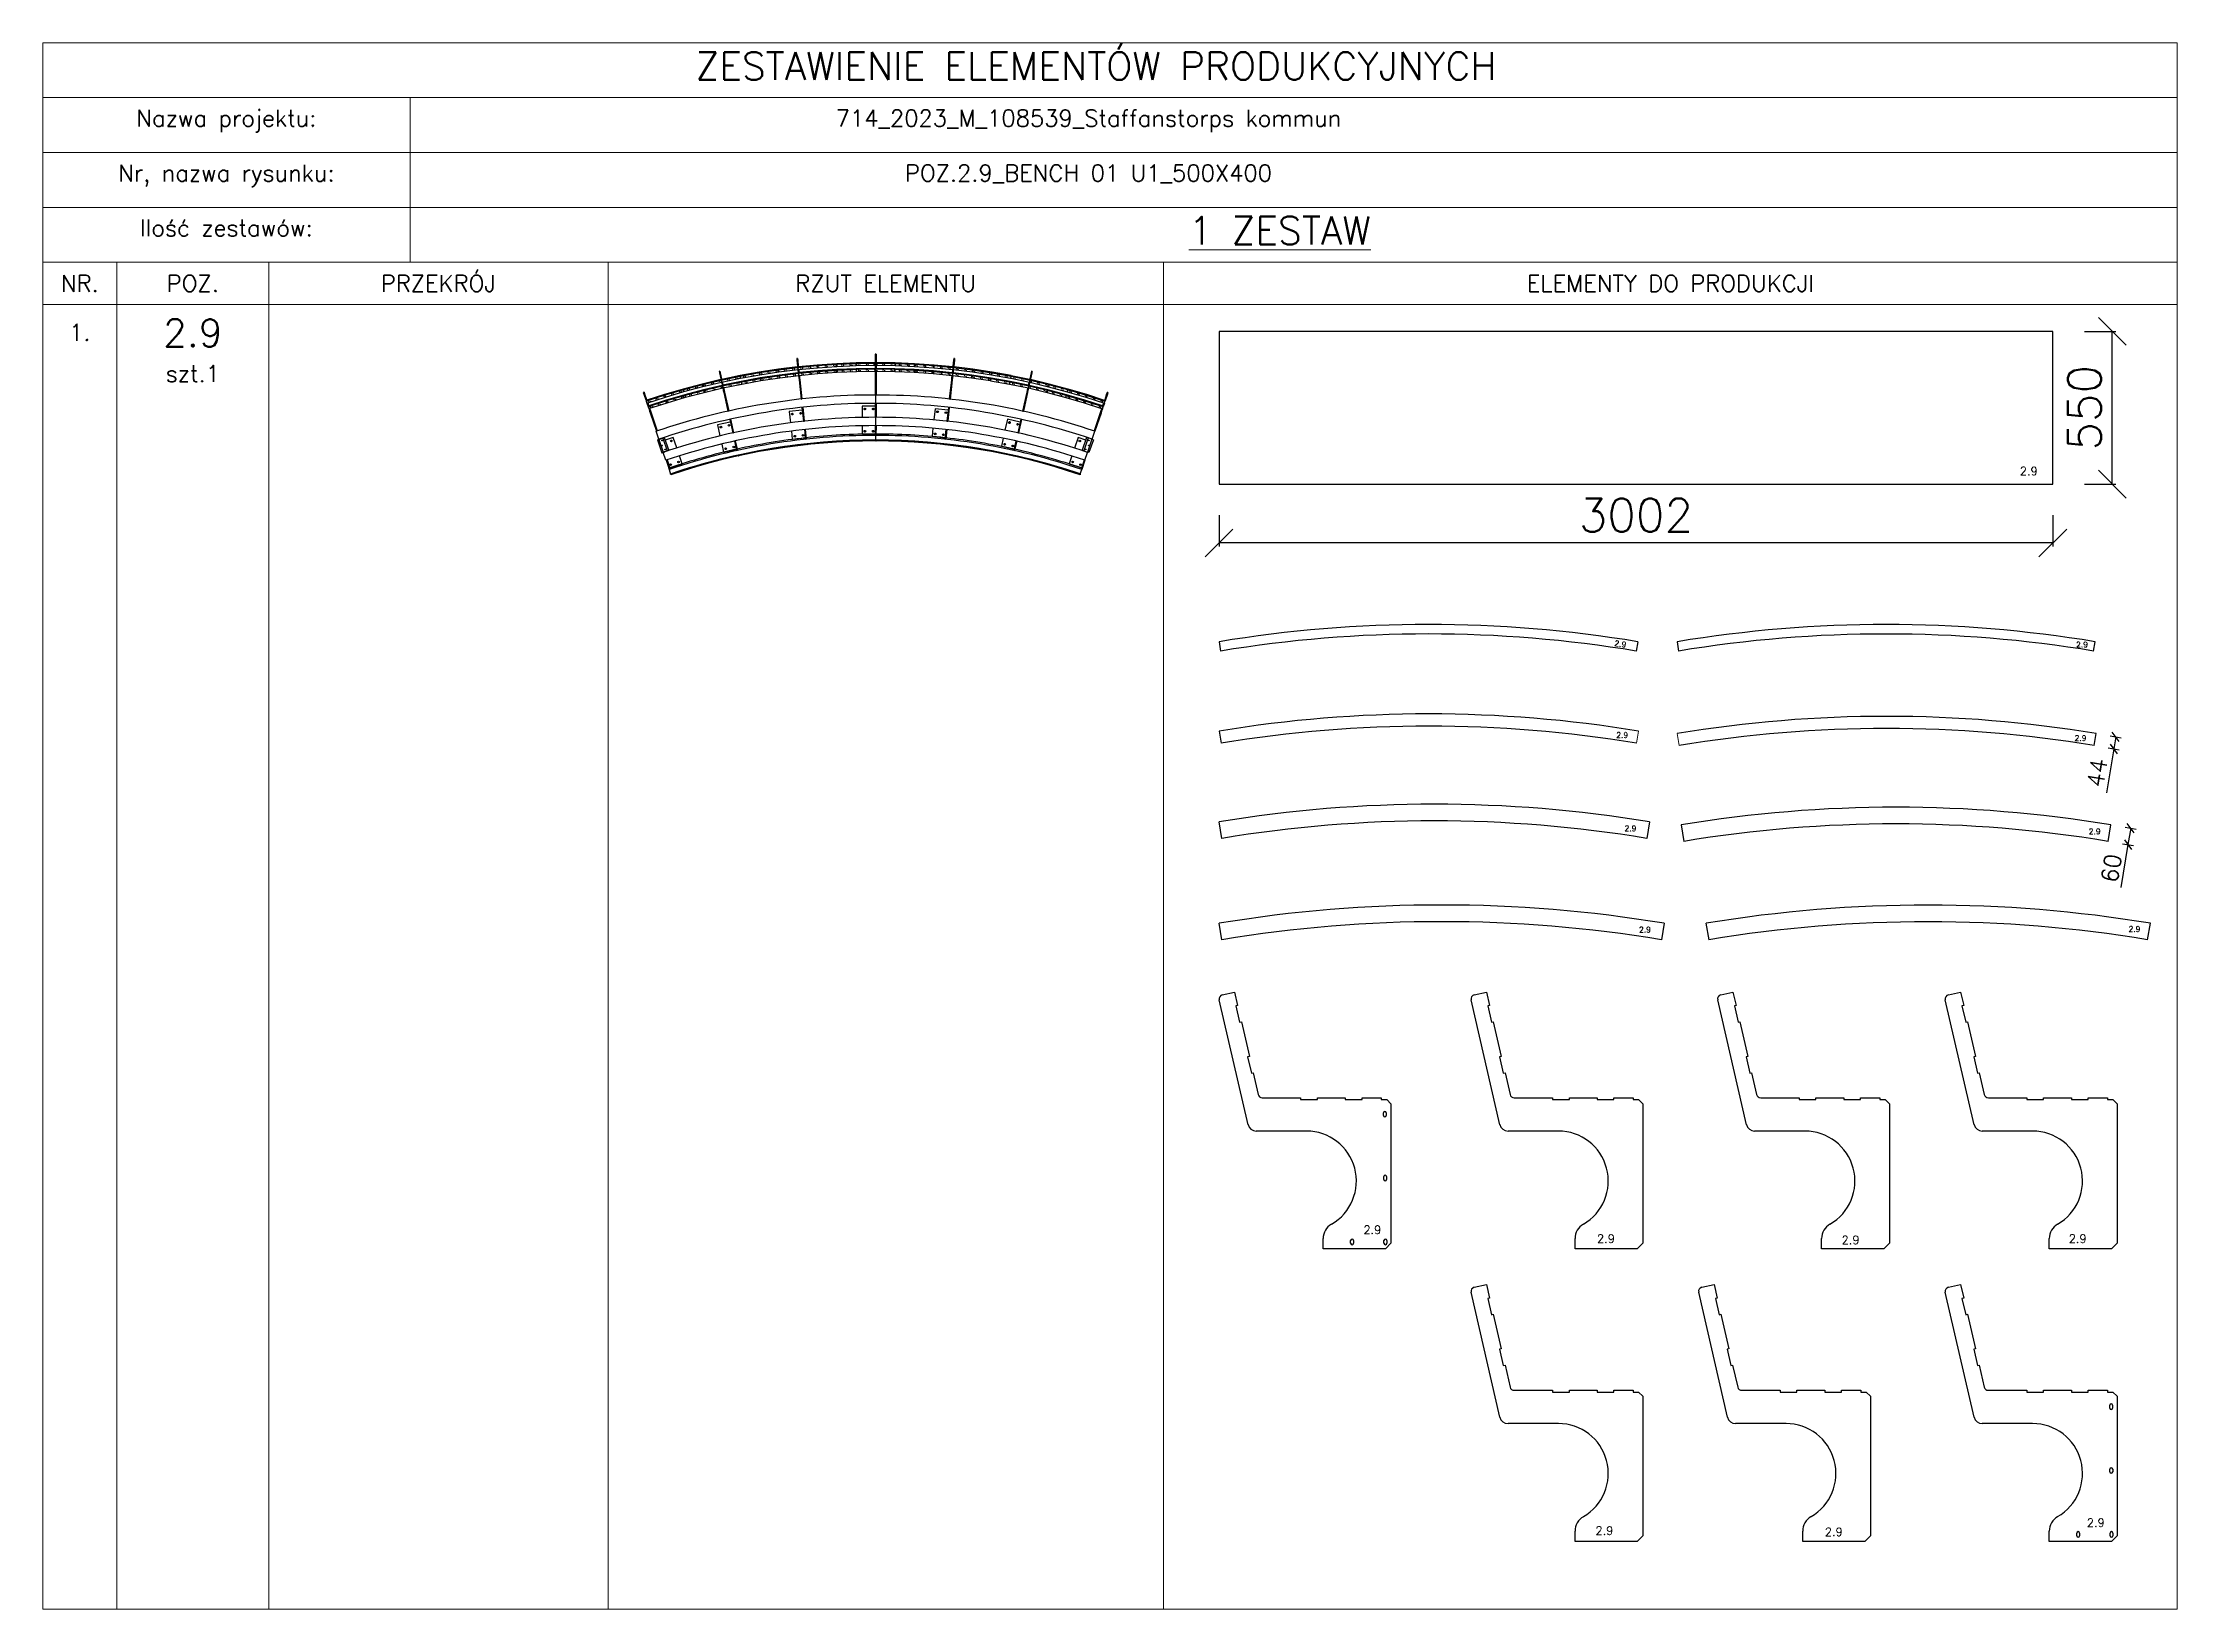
# Model space of a CAD drawing. Header units: millimetres. Extents: x 5046 to 103012, y -15969 to 47766.
# Drawn here: x 69961 to 77646, y 18062 to 23703 of the extents above; entities that cross this region are included whole.
import ezdxf

# ---------------------------------------------------------------- set-up
doc = ezdxf.new("R2010")
doc.units = ezdxf.units.MM
doc.layers.get('0').update_dxf_attribs({"lineweight": 0})
doc.layers.get('Defpoints').update_dxf_attribs({"lineweight": 0})
for name, color, linetype, lineweight in [('DIM', 3, 'Continuous', 0), ('Pomocnicze', 252, 'Continuous', 0), ('TEXT', 2, 'Continuous', 0)]:
    doc.layers.add(name, color=color, linetype=linetype, lineweight=lineweight)
doc.styles.add('Opisy 1-20', font='simplex.shx', dxfattribs={"height": 100})
doc.styles.add('Skala 1-20', font='simplex.shx', dxfattribs={"height": 60})
doc.styles.add('Skala 1-50', font='simplex.shx', dxfattribs={"height": 120})
doc.dimstyles.new('Skala 1-20', dxfattribs={"dimtxt": 6, "dimasz": 30, "dimexe": 20, "dimexo": 0.625, "dimgap": 15, "dimtad": 1, "dimdec": 0, "dimtxsty": 'Skala 1-20', "dimblk": 'OBLIQUE', "dimcen": 2.5, "dimadec": 0, "dimazin": 0, "dimtfac": 1, "dimtdec": 0, "dimtmove": 0, "dimatfit": 3, "dimldrblk": 'OBLIQUE', "dimfxl": 20, "dimfxlon": 1, "dimarcsym": 0})
doc.dimstyles.new('Skala 1-50', dxfattribs={"dimtxt": 12, "dimasz": 100, "dimexe": 12.5, "dimexo": 0.625, "dimgap": 40, "dimtad": 1, "dimdec": 0, "dimtxsty": 'Skala 1-50', "dimblk": 'OBLIQUE', "dimcen": 2.5, "dimadec": 0, "dimazin": 0, "dimtfac": 1, "dimtdec": 0, "dimtmove": 0, "dimatfit": 3, "dimldrblk": 'OBLIQUE', "dimfxl": 100, "dimfxlon": 1, "dimarcsym": 0})

msp = doc.modelspace()

# ---------------------------------------------------------------- texts
at = {"layer": 'TEXT', "attachment_point": 1}
for s, insert, char_height, width, style in [('\\pxqc;ZESTAWIENIE ELEMENTÓW PRODUKCYJNYCH', (69960.6, 23669.3), 100, 7585.376, 'Opisy 1-20'), ('\\pxqc;Nazwa projektu:', (69960.6, 23461.6), 60, 1322.832, 'Skala 1-20'), ('\\pxqc;714_2023_M_108539_Staffanstorps kommun', (71283.5, 23461.6), 60, 4884.84, 'Skala 1-20'), ('\\pxqc;Nr, nazwa rysunku:', (69960.6, 23264), 60, 1322.832, 'Skala 1-20'), ('\\pxqc;POZ.2.9_BENCH 01 U1_500X400', (71283.5, 23264), 60, 4884.84, 'Skala 1-20'), ('\\pxqc;Ilość zestawów:', (69960.6, 23066.4), 60, 1322.832, 'Skala 1-20'), ('\\pxqc;NR.', (69960.6, 22866.7), 60, 267.428, 'Skala 1-20'), ('\\pxqc;POZ.', (70228.1, 22866.7), 60, 546.27, 'Skala 1-20'), ('\\pxqc;PRZEKRÓJ', (70774.3, 22866.7), 60, 1221.678, 'Skala 1-20'), ('\\pxqc;RZUT ELEMENTU', (71996, 22866.7), 60, 2000, 'Skala 1-20'), ('\\pxqc;ELEMENTY DO PRODUKCJI', (73996, 22866.7), 60, 3650, 'Skala 1-20'), ('\\pxqc;1.', (69960.6, 22690.3), 60, 267.428, 'Skala 1-20'), ('\\pxqc;2.9\\P{\\H0.6x;szt.1}', (70228.1, 22708.3), 100, 546.27, 'Opisy 1-20'), ('2.9', (77079.2, 22175.7), 30, 74.012, 'Skala 1-50'), ('2.9', (77281.6, 21546.1), 20, 74.012, 'Skala 1-50'), ('2.9', (75626, 21220.1), 20, 74.012, 'Skala 1-50'), ('2.9', (77276.2, 21209.2), 20, 74.012, 'Skala 1-50'), ('2.9', (75655.8, 20883.9), 20, 74.012, 'Skala 1-50'), ('2.9', (77327.2, 20873), 20, 74.012, 'Skala 1-50'), ('2.9', (77470.5, 20521.5), 20, 74.012, 'Skala 1-50'), ('2.9', (75707.9, 20519.7), 20, 74.012, 'Skala 1-50'), ('2.9', (74715.6, 19443.6), 30, 74.012, 'Skala 1-50'), ('2.9', (75556.6, 19411.6), 30, 74.012, 'Skala 1-50'), ('2.9', (76437.4, 19407.2), 30, 74.012, 'Skala 1-50'), ('2.9', (77255.1, 19411.6), 30, 74.012, 'Skala 1-50'), ('2.9', (77320.4, 18388.9), 30, 74.012, 'Skala 1-50'), ('2.9', (75551.3, 18360.3), 30, 74.012, 'Skala 1-50'), ('2.9', (76377.1, 18355.9), 30, 74.012, 'Skala 1-50')]:
    msp.add_mtext(s, dxfattribs=dict(at, insert=insert, char_height=char_height, width=width, style=style))
at = {"layer": 'TEXT', "color": 1, "insert": (71283.5, 23077.2), "char_height": 100, "width": 6262.544, "attachment_point": 1, "style": 'Opisy 1-20'}
msp.add_mtext('\\pxqc;{\\L1 ZESTAW}', dxfattribs=at)
at = {"layer": 'TEXT', "insert": (75621.4, 21551.5), "char_height": 20, "width": 74.012, "attachment_point": 1, "rotation": 351.28806, "style": 'Skala 1-50'}
msp.add_mtext('2.9', dxfattribs=at)

# ---------------------------------------------------------------- blocks, each defined once
blk = doc.blocks.new('SW_CENTERMARKSYMBOL_18')
at = {"color": 0, "linetype": 'Continuous', "lineweight": 18}
for p, q in [((-0.25, 0), (-0.425, 0)), ((0, 0), (-0.125, 0)), ((0, 0.25), (0, 0.425)), ((0, 0), (0, 0.125)), ((0, 0), (0, -0.125)), ((0, 0), (0.125, 0)), ((0.25, 0), (0.425, 0)), ((0, -0.25), (0, -0.425))]:
    blk.add_line(p, q, dxfattribs=at)
blk = doc.blocks.new('SW_CENTERMARKSYMBOL_19')
at = {"color": 0, "linetype": 'Continuous', "lineweight": 18}
for p, q in [((-0.25, 0), (-0.425, 0)), ((0, 0), (-0.125, 0)), ((0, 0.25), (0, 0.425)), ((0, 0), (0, 0.125)), ((0, 0), (0, -0.125)), ((0, 0), (0.125, 0)), ((0.25, 0), (0.425, 0)), ((0, -0.25), (0, -0.425))]:
    blk.add_line(p, q, dxfattribs=at)
blk = doc.blocks.new('SW_CENTERMARKSYMBOL_20')
at = {"color": 0, "linetype": 'Continuous', "lineweight": 18}
for p, q in [((-0.25, 0), (-0.425, 0)), ((0, 0), (-0.125, 0)), ((0, 0.25), (0, 0.425)), ((0, 0), (0, 0.125)), ((0, 0), (0, -0.125)), ((0, 0), (0.125, 0)), ((0.25, 0), (0.425, 0)), ((0, -0.25), (0, -0.425))]:
    blk.add_line(p, q, dxfattribs=at)
blk = doc.blocks.new('SW_CENTERMARKSYMBOL_21')
at = {"color": 0, "linetype": 'Continuous', "lineweight": 18}
for p, q in [((-0.25, 0), (-0.425, 0)), ((0, 0), (-0.125, 0)), ((0, 0.25), (0, 0.425)), ((0, 0), (0, 0.125)), ((0, 0), (0, -0.125)), ((0, 0), (0.125, 0)), ((0.25, 0), (0.425, 0)), ((0, -0.25), (0, -0.425))]:
    blk.add_line(p, q, dxfattribs=at)
blk = doc.blocks.new('SW_CENTERMARKSYMBOL_22')
at = {"color": 0, "linetype": 'Continuous', "lineweight": 18}
for p, q in [((-0.25, 0), (-0.425, 0)), ((0, 0), (-0.125, 0)), ((0, 0.25), (0, 0.425)), ((0, 0), (0, 0.125)), ((0, 0), (0, -0.125)), ((0, 0), (0.125, 0)), ((0.25, 0), (0.425, 0)), ((0, -0.25), (0, -0.425))]:
    blk.add_line(p, q, dxfattribs=at)
blk = doc.blocks.new('SW_CENTERMARKSYMBOL_23')
at = {"color": 0, "linetype": 'Continuous', "lineweight": 18}
for p, q in [((-0.25, 0), (-0.425, 0)), ((0, 0), (-0.125, 0)), ((0, 0.25), (0, 0.425)), ((0, 0), (0, 0.125)), ((0, 0), (0, -0.125)), ((0, 0), (0.125, 0)), ((0.25, 0), (0.425, 0)), ((0, -0.25), (0, -0.425))]:
    blk.add_line(p, q, dxfattribs=at)
blk = doc.blocks.new('SW_CENTERMARKSYMBOL_24')
at = {"color": 0, "linetype": 'Continuous', "lineweight": 18}
for p, q in [((-0.25, 0), (-0.425, 0)), ((0, 0), (-0.125, 0)), ((0, 0.25), (0, 0.425)), ((0, 0), (0, 0.125)), ((0, 0), (0, -0.125)), ((0, 0), (0.125, 0)), ((0.25, 0), (0.425, 0)), ((0, -0.25), (0, -0.425))]:
    blk.add_line(p, q, dxfattribs=at)
blk = doc.blocks.new('SW_CENTERMARKSYMBOL_25')
at = {"color": 0, "linetype": 'Continuous', "lineweight": 18}
for p, q in [((-0.25, 0), (-0.425, 0)), ((0, 0), (-0.125, 0)), ((0, 0.25), (0, 0.425)), ((0, 0), (0, 0.125)), ((0, 0), (0, -0.125)), ((0, 0), (0.125, 0)), ((0.25, 0), (0.425, 0)), ((0, -0.25), (0, -0.425))]:
    blk.add_line(p, q, dxfattribs=at)
blk = doc.blocks.new('SW_CENTERMARKSYMBOL_26')
at = {"color": 0, "linetype": 'Continuous', "lineweight": 18}
for p, q in [((-0.25, 0), (-0.425, 0)), ((0, 0), (-0.125, 0)), ((0, 0.25), (0, 0.425)), ((0, 0), (0, 0.125)), ((0, 0), (0, -0.125)), ((0, 0), (0.125, 0)), ((0.25, 0), (0.425, 0)), ((0, -0.25), (0, -0.425))]:
    blk.add_line(p, q, dxfattribs=at)
blk = doc.blocks.new('B_01')
at = {"color": 7, "linetype": 'Continuous', "lineweight": 25}
for p, q in [((43.79, 38.66), (43.5, 38.62)), ((43.5, 38.62), (43.56, 38.05)), ((43.79, 38.66), (43.86, 38.08)), ((71.78, 39.6), (71.77, 37.4)), ((72.08, 40.18), (71.78, 40.18)), ((71.78, 40.18), (71.78, 39.6)), ((71.78, 39.6), (72.08, 39.6)), ((72.08, 39.6), (72.07, 37.4)), ((72.08, 40.18), (72.08, 39.6)), ((100.06, 38.64), (99.99, 38.07)), ((100.35, 38.61), (100.06, 38.64)), ((100.35, 38.61), (100.29, 38.03)), ((16.21, 31.03), (9.44, 29.43)), ((16.32, 30.75), (9.51, 29.15)), ((15.85, 34.07), (15.55, 34)), ((15.55, 34), (15.68, 33.43)), ((15.68, 33.43), (15.97, 33.5)), ((15.68, 33.43), (16.15, 31.29)), ((15.85, 34.07), (15.97, 33.5)), ((15.97, 33.5), (16.45, 31.36)), ((16.15, 31.29), (16.45, 31.36)), ((16.15, 31.29), (16.27, 30.74)), ((16.27, 30.74), (16.57, 30.81)), ((16.32, 30.75), (16.42, 30.29)), ((16.32, 30.75), (16.32, 30.75)), ((23.18, 32.18), (16.33, 30.76)), ((16.43, 30.29), (16.33, 30.76)), ((16.33, 30.76), (16.33, 30.76)), ((16.45, 31.36), (16.57, 30.81)), ((16.47, 30.1), (23.31, 31.52)), ((23.12, 32.46), (16.5, 31.09)), ((18.6, 31.09), (18.6, 31.09)), ((18.6, 31.09), (18.61, 31.03)), ((18.6, 31.09), (18.62, 31.03)), ((18.62, 31.03), (18.61, 31.03)), ((19.25, 30.88), (19.26, 30.88)), ((19.25, 30.88), (19.27, 30.82)), ((19.26, 30.88), (19.27, 30.82)), ((19.27, 30.82), (19.27, 30.82)), ((23.18, 32.18), (23.12, 32.46)), ((30.02, 33.7), (23.13, 32.47)), ((23.18, 32.18), (23.13, 32.47)), ((30.07, 33.41), (23.18, 32.18)), ((23.18, 32.18), (23.31, 31.52)), ((23.31, 31.52), (23.18, 32.18)), ((23.31, 31.52), (30.18, 32.75)), ((30.37, 31.61), (23.53, 30.39)), ((30.42, 31.33), (23.58, 30.1)), ((24.41, 32.26), (24.41, 32.26)), ((24.41, 32.26), (24.42, 32.2)), ((24.42, 32.26), (24.43, 32.2)), ((24.43, 32.2), (24.42, 32.2)), ((25.06, 32.04), (25.06, 32.04)), ((25.06, 32.04), (25.07, 31.97)), ((25.07, 32.04), (25.08, 31.97)), ((25.08, 31.97), (25.07, 31.97)), ((27.33, 32.79), (27.33, 32.79)), ((27.33, 32.79), (27.34, 32.72)), ((27.33, 32.79), (27.35, 32.72)), ((27.35, 32.72), (27.34, 32.72)), ((27.98, 32.56), (27.98, 32.56)), ((27.98, 32.56), (27.99, 32.49)), ((27.98, 32.56), (27.99, 32.49)), ((27.99, 32.49), (27.99, 32.49)), ((30.07, 33.41), (30.02, 33.7)), ((36.96, 34.75), (30.04, 33.7)), ((30.08, 33.41), (30.04, 33.7)), ((30.07, 33.41), (30.18, 32.75)), ((37, 34.46), (30.08, 33.41)), ((30.11, 33.26), (30.08, 33.41)), ((30.11, 33.24), (30.11, 33.26)), ((30.11, 33.24), (30.11, 33.26)), ((30.19, 32.75), (30.11, 33.24)), ((30.19, 32.75), (37.09, 33.79)), ((30.27, 33.31), (30.25, 33.3)), ((30.26, 33.24), (30.25, 33.3)), ((30.42, 31.33), (30.37, 31.61)), ((37.24, 32.65), (30.38, 31.62)), ((30.42, 31.33), (30.38, 31.62)), ((37.29, 32.36), (30.42, 31.33)), ((30.53, 30.66), (30.42, 31.33)), ((30.42, 31.33), (30.53, 30.66)), ((30.53, 30.66), (37.38, 31.7)), ((30.72, 31.23), (30.72, 31.23)), ((30.72, 31.22), (30.73, 31.16)), ((30.73, 31.22), (30.74, 31.16)), ((30.74, 31.16), (30.73, 31.16)), ((30.89, 33.06), (30.89, 33.06)), ((30.89, 33.06), (30.9, 32.99)), ((30.9, 33.06), (30.91, 33)), ((30.91, 33), (30.9, 32.99)), ((31.36, 30.98), (31.36, 30.98)), ((31.37, 30.98), (31.38, 30.92)), ((31.37, 30.98), (31.38, 30.92)), ((31.38, 30.92), (31.38, 30.92)), ((33.18, 33.75), (33.18, 33.75)), ((33.18, 33.75), (33.19, 33.68)), ((33.19, 33.75), (33.19, 33.68)), ((33.19, 33.68), (33.19, 33.68)), ((33.63, 31.67), (33.64, 31.6)), ((33.82, 33.5), (33.82, 33.5)), ((33.82, 33.5), (33.83, 33.44)), ((33.83, 33.5), (33.84, 33.44)), ((33.84, 33.44), (33.83, 33.44)), ((34.27, 31.42), (34.28, 31.36)), ((36.11, 34.19), (36.11, 34.19)), ((36.11, 34.19), (36.12, 34.12)), ((36.11, 34.19), (36.12, 34.12)), ((36.12, 34.12), (36.12, 34.12)), ((36.53, 32.1), (36.53, 32.1)), ((36.53, 32.1), (36.54, 32.04)), ((36.54, 32.1), (36.55, 32.04)), ((36.55, 32.04), (36.54, 32.04)), ((36.75, 33.95), (36.75, 33.95)), ((36.75, 33.94), (36.76, 33.88)), ((36.75, 33.94), (36.76, 33.88)), ((36.76, 33.88), (36.76, 33.88)), ((37, 34.46), (36.96, 34.75)), ((43.83, 35.6), (36.97, 34.75)), ((37.01, 34.46), (36.97, 34.75)), ((37, 34.46), (37.09, 33.79)), ((43.95, 35.32), (37.01, 34.46)), ((37.1, 33.79), (37.01, 34.46)), ((37.1, 33.79), (44.03, 34.65)), ((37.16, 31.86), (37.17, 31.86)), ((37.17, 31.86), (37.18, 31.79)), ((37.17, 31.85), (37.18, 31.79)), ((37.18, 31.79), (37.18, 31.79)), ((37.29, 32.36), (37.24, 32.65)), ((44.05, 33.49), (37.26, 32.66)), ((37.29, 32.37), (37.26, 32.66)), ((44.18, 33.22), (37.29, 32.37)), ((37.38, 31.7), (37.29, 32.37)), ((37.29, 32.36), (37.38, 31.7)), ((37.38, 31.7), (44.25, 32.54)), ((39.05, 34.58), (39.05, 34.58)), ((39.05, 34.58), (39.06, 34.51)), ((39.06, 34.57), (39.06, 34.51)), ((39.06, 34.51), (39.06, 34.51)), ((39.44, 32.48), (39.44, 32.48)), ((39.44, 32.48), (39.45, 32.42)), ((39.45, 32.48), (39.45, 32.42)), ((39.45, 32.42), (39.45, 32.42)), ((39.68, 34.32), (39.69, 34.32)), ((39.69, 34.32), (39.7, 34.25)), ((39.69, 34.31), (39.7, 34.25)), ((39.7, 34.25), (39.7, 34.25)), ((40.07, 32.22), (40.07, 32.22)), ((40.08, 32.22), (40.09, 32.16)), ((40.08, 32.22), (40.09, 32.16)), ((40.09, 32.16), (40.09, 32.16)), ((42, 34.94), (42.01, 34.87)), ((42, 34.94), (42.01, 34.87)), ((42.36, 32.84), (42.36, 32.84)), ((42.36, 32.84), (42.37, 32.78)), ((42.36, 32.84), (42.37, 32.78)), ((42.37, 32.78), (42.37, 32.78)), ((42.63, 34.68), (42.64, 34.61)), ((42.63, 34.68), (42.64, 34.61)), ((42.99, 32.58), (42.99, 32.58)), ((42.99, 32.58), (43, 32.51)), ((42.99, 32.58), (43, 32.51)), ((43, 32.51), (43, 32.51)), ((43.56, 38.05), (43.86, 38.08)), ((43.56, 38.05), (43.8, 35.87)), ((43.8, 35.87), (44.09, 35.9)), ((43.8, 35.87), (43.86, 35.31)), ((43.86, 38.08), (44.09, 35.9)), ((43.86, 35.31), (44.16, 35.34)), ((43.93, 34.63), (44.09, 33.2)), ((43.95, 35.32), (44.03, 34.65)), ((43.95, 35.32), (43.95, 35.32)), ((50.93, 35.98), (43.96, 35.32)), ((44.03, 34.65), (43.96, 35.32)), ((43.96, 35.32), (43.96, 35.32)), ((44.03, 34.65), (50.98, 35.31)), ((44.09, 35.9), (44.16, 35.34)), ((44.09, 33.2), (44.38, 33.24)), ((50.9, 36.28), (44.12, 35.63)), ((44.16, 32.53), (44.26, 31.63)), ((44.18, 33.22), (44.25, 32.54)), ((44.18, 33.22), (44.18, 33.22)), ((51.1, 33.88), (44.19, 33.22)), ((44.26, 32.54), (44.19, 33.22)), ((44.19, 33.22), (44.19, 33.22)), ((44.23, 34.67), (44.38, 33.24)), ((44.26, 32.54), (51.15, 33.2)), ((44.26, 31.63), (44.55, 31.66)), ((44.26, 31.63), (44.34, 30.9)), ((44.34, 30.9), (44.63, 30.94)), ((44.34, 30.9), (45.08, 24.03)), ((51.07, 34.17), (44.35, 33.53)), ((44.46, 32.56), (44.55, 31.66)), ((44.55, 31.66), (44.63, 30.94)), ((44.63, 30.94), (45.38, 24.06)), ((44.94, 35.27), (44.95, 35.21)), ((45.27, 33.17), (45.27, 33.17)), ((45.28, 33.17), (45.28, 33.11)), ((45.28, 33.17), (45.29, 33.11)), ((45.29, 33.11), (45.28, 33.11)), ((45.57, 35), (45.58, 34.93)), ((45.9, 32.89), (45.9, 32.89)), ((45.91, 32.89), (45.91, 32.83)), ((45.91, 32.89), (45.91, 32.83)), ((45.91, 32.83), (45.91, 32.83)), ((47.89, 35.56), (47.89, 35.56)), ((47.89, 35.56), (47.9, 35.49)), ((47.89, 35.56), (47.9, 35.49)), ((47.9, 35.49), (47.9, 35.49)), ((48.2, 33.45), (48.2, 33.39)), ((48.2, 33.45), (48.21, 33.39)), ((48.51, 35.28), (48.51, 35.28)), ((48.52, 35.28), (48.53, 35.21)), ((48.52, 35.28), (48.53, 35.21)), ((48.53, 35.21), (48.53, 35.21)), ((48.82, 33.17), (48.83, 33.11)), ((48.82, 33.17), (48.83, 33.11)), ((50.84, 35.84), (50.85, 35.77)), ((50.93, 35.98), (50.9, 36.28)), ((57.9, 36.75), (50.91, 36.28)), ((50.93, 35.98), (50.91, 36.28)), ((50.92, 35.84), (50.92, 35.78)), ((50.94, 35.79), (50.92, 35.78)), ((57.92, 36.46), (50.93, 35.98)), ((50.93, 35.98), (50.94, 35.84)), ((50.94, 35.84), (50.93, 35.98)), ((50.94, 35.84), (50.94, 35.84)), ((50.94, 35.84), (50.94, 35.84)), ((50.94, 35.84), (50.94, 35.79)), ((50.94, 35.79), (50.98, 35.31)), ((50.95, 35.79), (50.94, 35.79)), ((50.95, 35.84), (50.95, 35.79)), ((50.99, 35.31), (50.95, 35.79)), ((50.99, 35.31), (57.95, 35.79)), ((51.1, 33.88), (51.07, 34.17)), ((58.01, 34.64), (51.08, 34.17)), ((51.1, 33.88), (51.08, 34.17)), ((58.03, 34.35), (51.1, 33.88)), ((51.1, 33.88), (51.11, 33.73)), ((51.12, 33.73), (51.1, 33.88)), ((51.11, 33.73), (51.12, 33.73)), ((51.11, 33.73), (51.11, 33.7)), ((51.11, 33.7), (51.12, 33.66)), ((51.12, 33.73), (51.13, 33.66)), ((51.12, 33.73), (51.12, 33.66)), ((51.16, 33.2), (51.12, 33.66)), ((51.12, 33.66), (51.15, 33.2)), ((51.12, 33.66), (51.12, 33.66)), ((51.16, 33.2), (58.07, 33.68)), ((51.46, 35.55), (51.47, 35.48)), ((51.46, 35.55), (51.47, 35.48)), ((51.47, 35.48), (51.47, 35.48)), ((51.75, 33.44), (51.75, 33.44)), ((51.75, 33.44), (51.75, 33.37)), ((53.8, 36.05), (53.8, 36.05)), ((53.8, 36.05), (53.8, 35.98)), ((53.8, 36.05), (53.81, 35.98)), ((53.81, 35.98), (53.8, 35.98)), ((54.06, 33.93), (54.06, 33.93)), ((54.06, 33.93), (54.06, 33.86)), ((54.06, 33.93), (54.06, 33.86)), ((54.06, 33.86), (54.06, 33.86)), ((54.42, 35.75), (54.42, 35.75)), ((54.42, 35.75), (54.42, 35.68)), ((54.42, 35.75), (54.43, 35.68)), ((54.43, 35.68), (54.42, 35.68)), ((54.68, 33.64), (54.68, 33.64)), ((54.68, 33.64), (54.68, 33.57)), ((54.68, 33.64), (54.68, 33.57)), ((54.68, 33.57), (54.68, 33.57)), ((56.76, 36.25), (56.76, 36.18)), ((56.76, 36.25), (56.76, 36.18)), ((56.99, 34.13), (56.99, 34.13)), ((56.99, 34.13), (56.99, 34.06)), ((56.99, 34.13), (56.99, 34.06)), ((56.99, 34.06), (56.99, 34.06)), ((57.37, 35.95), (57.38, 35.88)), ((57.37, 35.95), (57.38, 35.88)), ((57.6, 33.83), (57.6, 33.83)), ((57.6, 33.83), (57.6, 33.77)), ((57.6, 33.83), (57.61, 33.77)), ((57.61, 33.77), (57.6, 33.77)), ((57.92, 36.46), (57.9, 36.75)), ((64.9, 37.04), (57.91, 36.75)), ((57.92, 36.46), (57.91, 36.75)), ((64.92, 36.75), (57.92, 36.46)), ((57.92, 36.46), (57.95, 35.79)), ((57.96, 35.79), (57.92, 36.46)), ((57.96, 35.79), (64.93, 36.07)), ((58.03, 34.35), (58.01, 34.64)), ((64.96, 34.92), (58.02, 34.64)), ((58.04, 34.35), (58.02, 34.64)), ((58.03, 34.35), (58.07, 33.68)), ((64.97, 34.63), (58.04, 34.35)), ((58.07, 33.68), (58.04, 34.35)), ((58.07, 33.68), (64.99, 33.96)), ((59.71, 36.4), (59.72, 36.33)), ((59.72, 36.4), (59.72, 36.4)), ((59.72, 36.4), (59.72, 36.33)), ((59.72, 36.33), (59.72, 36.33)), ((59.92, 34.28), (59.92, 34.28)), ((59.92, 34.28), (59.92, 34.21)), ((59.92, 34.28), (59.92, 34.21)), ((59.92, 34.21), (59.92, 34.21)), ((60.33, 36.09), (60.33, 36.09)), ((60.33, 36.09), (60.33, 36.02)), ((60.33, 36.09), (60.33, 36.02)), ((60.33, 36.02), (60.33, 36.02)), ((60.53, 33.97), (60.53, 33.97)), ((60.53, 33.97), (60.53, 33.9)), ((60.53, 33.97), (60.53, 33.9)), ((60.53, 33.9), (60.53, 33.9)), ((62.68, 36.52), (62.69, 36.45)), ((62.68, 36.52), (62.69, 36.45)), ((62.86, 34.4), (62.86, 34.4)), ((62.86, 34.4), (62.86, 34.33)), ((62.86, 34.4), (62.86, 34.33)), ((62.86, 34.33), (62.86, 34.33)), ((63.29, 36.21), (63.3, 36.14)), ((63.29, 36.21), (63.3, 36.14)), ((63.46, 34.09), (63.47, 34.02)), ((63.46, 34.09), (63.47, 34.02)), ((63.47, 34.09), (63.47, 34.09)), ((63.47, 34.02), (63.47, 34.02)), ((64.92, 36.75), (64.9, 37.04)), ((71.77, 37.13), (64.92, 37.04)), ((64.92, 36.75), (64.92, 37.04)), ((71.92, 36.84), (64.92, 36.75)), ((64.92, 36.75), (64.93, 36.07)), ((64.94, 36.07), (64.92, 36.75)), ((64.94, 36.07), (71.92, 36.17)), ((64.97, 34.63), (64.96, 34.92)), ((71.77, 35.02), (64.97, 34.92)), ((64.98, 34.63), (64.97, 34.92)), ((64.97, 34.63), (64.99, 33.96)), ((71.92, 34.73), (64.98, 34.63)), ((65, 33.96), (64.98, 34.63)), ((65, 33.96), (71.92, 34.05)), ((65.64, 36.62), (65.64, 36.55)), ((65.64, 36.62), (65.64, 36.55)), ((65.79, 34.5), (65.79, 34.5)), ((65.79, 34.5), (65.79, 34.43)), ((65.79, 34.49), (65.79, 34.43)), ((65.79, 34.43), (65.79, 34.43)), ((66.24, 36.29), (66.25, 36.22)), ((66.25, 36.29), (66.25, 36.22)), ((66.39, 34.17), (66.4, 34.17)), ((66.39, 34.17), (66.39, 34.1)), ((66.4, 34.1), (66.39, 34.1)), ((66.4, 34.17), (66.4, 34.1)), ((68.61, 36.66), (68.61, 36.66)), ((68.61, 36.66), (68.61, 36.59)), ((68.61, 36.66), (68.61, 36.59)), ((68.61, 36.59), (68.61, 36.59)), ((68.73, 34.54), (68.73, 34.47)), ((69.21, 36.33), (69.21, 36.33)), ((69.21, 36.33), (69.21, 36.26)), ((69.21, 36.33), (69.21, 36.26)), ((69.21, 36.26), (69.21, 36.26)), ((69.33, 34.21), (69.33, 34.14)), ((71.48, 36.64), (71.48, 36.69)), ((71.57, 36.7), (71.57, 36.7)), ((71.57, 36.7), (71.57, 36.63)), ((71.57, 36.7), (71.57, 36.63)), ((71.57, 36.63), (71.57, 36.63)), ((71.6, 34.51), (71.6, 34.57)), ((71.67, 34.57), (71.67, 34.57)), ((71.67, 34.57), (71.67, 34.51)), ((71.67, 34.57), (71.67, 34.51)), ((71.67, 34.51), (71.67, 34.51)), ((71.77, 32.41), (71.76, 25.49)), ((71.77, 37.4), (72.07, 37.4)), ((71.77, 37.4), (71.77, 36.84)), ((71.77, 36.84), (72.07, 36.84)), ((71.77, 36.16), (71.77, 34.73)), ((71.77, 34.73), (72.07, 34.73)), ((71.77, 34.05), (71.77, 33.14)), ((71.77, 33.14), (72.07, 33.14)), ((71.77, 33.14), (71.77, 32.41)), ((71.77, 32.41), (72.07, 32.41)), ((71.92, 36.84), (71.92, 36.84)), ((71.92, 36.84), (71.92, 36.17)), ((71.92, 34.05), (71.92, 34.73)), ((78.87, 34.63), (71.92, 34.73)), ((71.92, 34.73), (71.92, 34.05)), ((71.92, 34.73), (71.92, 34.73)), ((71.92, 34.73), (71.92, 34.73)), ((71.92, 34.05), (78.85, 33.96)), ((78.93, 36.74), (71.93, 36.84)), ((71.93, 36.84), (71.93, 36.84)), ((71.93, 36.17), (71.93, 36.84)), ((71.93, 36.17), (78.91, 36.07)), ((72.07, 32.41), (72.06, 25.49)), ((72.07, 37.4), (72.07, 36.84)), ((78.93, 37.04), (72.07, 37.13)), ((72.07, 36.16), (72.07, 34.73)), ((78.87, 34.92), (72.07, 35.02)), ((72.07, 34.05), (72.07, 33.14)), ((72.07, 33.14), (72.07, 32.41)), ((72.17, 36.36), (72.16, 36.3)), ((72.17, 36.36), (72.17, 36.3)), ((72.26, 34.24), (72.26, 34.17)), ((72.26, 34.23), (72.26, 34.17)), ((72.35, 34.23), (72.35, 34.17)), ((74.53, 36.67), (74.54, 36.67)), ((74.54, 36.67), (74.53, 36.6)), ((74.54, 36.6), (74.53, 36.6)), ((74.54, 36.67), (74.54, 36.6)), ((74.6, 34.54), (74.6, 34.54)), ((74.6, 34.54), (74.6, 34.47)), ((74.61, 34.54), (74.6, 34.47)), ((74.6, 34.47), (74.6, 34.47)), ((75.13, 36.32), (75.13, 36.32)), ((75.13, 36.32), (75.13, 36.26)), ((75.13, 36.32), (75.13, 36.26)), ((75.13, 36.26), (75.13, 36.26)), ((75.2, 34.2), (75.2, 34.2)), ((75.2, 34.2), (75.2, 34.13)), ((75.2, 34.2), (75.2, 34.13)), ((75.2, 34.13), (75.2, 34.13)), ((77.5, 36.63), (77.5, 36.56)), ((77.54, 34.5), (77.54, 34.5)), ((77.54, 34.5), (77.54, 34.43)), ((77.54, 34.5), (77.54, 34.43)), ((77.54, 34.43), (77.54, 34.43)), ((78.09, 36.28), (78.09, 36.22)), ((78.13, 34.16), (78.13, 34.16)), ((78.13, 34.16), (78.13, 34.09)), ((78.13, 34.15), (78.13, 34.09)), ((78.13, 34.09), (78.13, 34.09)), ((78.87, 34.63), (78.85, 33.96)), ((78.85, 33.95), (78.87, 34.63)), ((78.85, 33.95), (85.77, 33.67)), ((78.87, 34.63), (78.87, 34.92)), ((78.87, 34.63), (78.88, 34.92)), ((85.81, 34.34), (78.87, 34.63)), ((85.82, 34.64), (78.88, 34.92)), ((78.93, 36.74), (78.91, 36.07)), ((78.91, 36.07), (78.93, 36.74)), ((78.91, 36.07), (85.89, 35.78)), ((78.93, 36.74), (78.93, 37.04)), ((78.93, 36.74), (78.94, 37.04)), ((85.92, 36.46), (78.93, 36.74)), ((85.94, 36.75), (78.94, 37.04)), ((80.46, 36.55), (80.46, 36.55)), ((80.46, 36.54), (80.46, 36.48)), ((80.47, 36.54), (80.46, 36.48)), ((80.46, 36.48), (80.46, 36.48)), ((80.47, 34.42), (80.48, 34.42)), ((80.48, 34.42), (80.47, 34.35)), ((80.48, 34.35), (80.47, 34.35)), ((80.48, 34.41), (80.48, 34.35)), ((81.05, 36.18), (81.05, 36.18)), ((81.05, 36.18), (81.05, 36.12)), ((81.05, 36.18), (81.05, 36.12)), ((81.05, 36.12), (81.05, 36.12)), ((81.06, 34.05), (81.06, 34.05)), ((81.06, 34.05), (81.06, 33.99)), ((81.06, 34.05), (81.06, 33.99)), ((81.06, 33.99), (81.06, 33.99)), ((83.41, 34.29), (83.41, 34.23)), ((83.43, 36.42), (83.43, 36.42)), ((83.43, 36.42), (83.43, 36.36)), ((83.43, 36.42), (83.43, 36.36)), ((83.43, 36.36), (83.43, 36.36)), ((84, 33.93), (83.99, 33.87)), ((84.01, 36.06), (84.01, 36.06)), ((84.01, 36.06), (84.01, 35.99)), ((84.01, 36.06), (84.01, 35.99)), ((84.01, 35.99), (84.01, 35.99)), ((85.81, 34.34), (85.77, 33.67)), ((85.78, 33.67), (85.81, 34.34)), ((85.78, 33.67), (92.68, 33.2)), ((85.81, 34.34), (85.82, 34.64)), ((85.81, 34.34), (85.83, 34.64)), ((92.74, 33.87), (85.81, 34.34)), ((92.76, 34.16), (85.83, 34.64)), ((85.89, 35.78), (85.93, 36.46)), ((85.92, 36.46), (85.89, 35.78)), ((85.89, 35.78), (92.86, 35.3)), ((85.92, 36.46), (85.94, 36.75)), ((85.93, 36.46), (85.95, 36.75)), ((92.91, 35.98), (85.93, 36.46)), ((92.93, 36.27), (85.95, 36.75)), ((86.34, 34.16), (86.35, 34.16)), ((86.35, 34.16), (86.34, 34.09)), ((86.35, 34.09), (86.34, 34.09)), ((86.35, 34.16), (86.35, 34.09)), ((86.38, 36.29), (86.39, 36.29)), ((86.39, 36.29), (86.38, 36.22)), ((86.39, 36.22), (86.38, 36.22)), ((86.39, 36.28), (86.39, 36.22)), ((86.92, 33.78), (86.92, 33.78)), ((86.92, 33.78), (86.92, 33.71)), ((86.93, 33.78), (86.92, 33.71)), ((86.92, 33.71), (86.92, 33.71)), ((86.96, 35.91), (86.97, 35.91)), ((86.96, 35.91), (86.96, 35.84)), ((86.97, 35.84), (86.96, 35.84)), ((86.97, 35.91), (86.97, 35.84)), ((89.28, 33.96), (89.28, 33.96)), ((89.28, 33.96), (89.28, 33.89)), ((89.28, 33.96), (89.28, 33.89)), ((89.28, 33.89), (89.28, 33.89)), ((89.34, 36.09), (89.35, 36.09)), ((89.35, 36.08), (89.34, 36.02)), ((89.35, 36.02), (89.34, 36.02)), ((89.35, 36.09), (89.35, 36.02)), ((89.85, 33.58), (89.85, 33.58)), ((89.85, 33.58), (89.85, 33.51)), ((89.85, 33.58), (89.85, 33.51)), ((89.85, 33.51), (89.85, 33.51)), ((89.92, 35.71), (89.92, 35.71)), ((89.92, 35.71), (89.92, 35.64)), ((89.92, 35.71), (89.92, 35.64)), ((89.92, 35.64), (89.92, 35.64)), ((92.21, 33.76), (92.21, 33.76)), ((92.21, 33.76), (92.21, 33.69)), ((92.21, 33.75), (92.21, 33.69)), ((92.21, 33.69), (92.21, 33.69)), ((92.3, 35.88), (92.31, 35.88)), ((92.31, 35.88), (92.3, 35.81)), ((92.31, 35.88), (92.3, 35.81)), ((92.3, 35.81), (92.3, 35.81)), ((92.69, 33.32), (92.68, 33.2)), ((92.7, 33.38), (92.69, 33.38)), ((92.69, 33.32), (92.7, 33.38)), ((92.69, 33.2), (92.7, 33.32)), ((92.7, 33.32), (92.69, 33.32)), ((92.69, 33.2), (99.58, 32.53)), ((92.74, 33.87), (92.7, 33.38)), ((92.7, 33.38), (92.75, 33.87)), ((92.7, 33.38), (92.7, 33.38)), ((92.7, 33.32), (92.71, 33.38)), ((92.74, 33.87), (92.76, 34.16)), ((92.75, 33.87), (92.77, 34.16)), ((99.65, 33.2), (92.75, 33.87)), ((99.49, 33.51), (92.77, 34.16)), ((92.77, 33.31), (92.78, 33.38)), ((92.86, 35.3), (92.87, 35.44)), ((92.87, 35.44), (92.86, 35.3)), ((92.86, 35.3), (99.81, 34.64)), ((92.91, 35.98), (92.87, 35.5)), ((92.87, 35.5), (92.88, 35.5)), ((92.87, 35.44), (92.87, 35.5)), ((92.87, 35.44), (92.88, 35.5)), ((92.87, 35.44), (92.87, 35.44)), ((92.88, 35.5), (92.92, 35.98)), ((92.91, 35.98), (92.93, 36.27)), ((92.92, 35.98), (92.95, 36.27)), ((99.89, 35.31), (92.92, 35.98)), ((99.72, 35.62), (92.95, 36.27)), ((95.13, 33.49), (95.13, 33.49)), ((95.13, 33.49), (95.13, 33.43)), ((95.14, 33.49), (95.13, 33.42)), ((95.13, 33.42), (95.13, 33.43)), ((95.25, 35.62), (95.26, 35.62)), ((95.26, 35.61), (95.25, 35.55)), ((95.26, 35.55), (95.25, 35.55)), ((95.26, 35.61), (95.26, 35.55)), ((95.69, 33.1), (95.69, 33.1)), ((95.7, 33.1), (95.69, 33.03)), ((95.7, 33.1), (95.69, 33.03)), ((95.69, 33.03), (95.69, 33.03)), ((95.82, 35.22), (95.82, 35.22)), ((95.82, 35.22), (95.82, 35.16)), ((95.83, 35.22), (95.82, 35.16)), ((95.82, 35.16), (95.82, 35.16)), ((98.06, 33.21), (98.06, 33.21)), ((98.06, 33.21), (98.06, 33.14)), ((98.06, 33.21), (98.06, 33.14)), ((98.06, 33.14), (98.06, 33.14)), ((98.21, 35.33), (98.21, 35.26)), ((99.21, 30.93), (98.45, 24.05)), ((98.62, 32.82), (98.61, 32.75)), ((98.62, 32.75), (98.61, 32.75)), ((98.62, 32.82), (98.62, 32.82)), ((98.62, 32.82), (98.62, 32.75)), ((99.5, 30.89), (98.75, 24.02)), ((98.77, 34.94), (98.77, 34.87)), ((99.29, 31.65), (99.21, 30.93)), ((99.21, 30.93), (99.5, 30.89)), ((99.38, 32.55), (99.29, 31.65)), ((99.29, 31.65), (99.58, 31.62)), ((99.62, 34.65), (99.46, 33.23)), ((99.46, 33.23), (99.76, 33.19)), ((99.58, 31.62), (99.5, 30.89)), ((99.65, 33.2), (99.58, 32.53)), ((99.68, 32.52), (99.58, 31.62)), ((99.59, 32.53), (99.66, 33.2)), ((99.59, 32.53), (106.46, 31.68)), ((99.65, 33.2), (99.65, 33.21)), ((106.55, 32.35), (99.66, 33.2)), ((99.66, 33.2), (99.66, 33.2)), ((99.75, 35.89), (99.69, 35.33)), ((99.69, 35.33), (99.99, 35.3)), ((99.99, 38.07), (99.75, 35.89)), ((99.75, 35.89), (100.05, 35.85)), ((99.91, 34.62), (99.76, 33.19)), ((106.59, 32.64), (99.79, 33.48)), ((99.89, 35.31), (99.81, 34.64)), ((99.82, 34.64), (99.89, 35.31)), ((99.82, 34.64), (106.75, 33.78)), ((106.84, 34.45), (99.89, 35.31)), ((99.89, 35.31), (99.89, 35.31)), ((99.89, 35.31), (99.89, 35.31)), ((99.99, 38.07), (100.29, 38.03)), ((100.05, 35.85), (99.99, 35.3)), ((106.87, 34.74), (100.02, 35.58)), ((100.29, 38.03), (100.05, 35.85)), ((100.97, 32.9), (100.98, 32.89)), ((100.98, 32.89), (100.97, 32.83)), ((100.98, 32.89), (100.97, 32.83)), ((100.97, 32.83), (100.97, 32.83)), ((101.16, 35.01), (101.15, 34.95)), ((101.53, 32.48), (101.52, 32.42)), ((101.53, 32.42), (101.52, 32.42)), ((101.53, 32.49), (101.53, 32.49)), ((101.53, 32.48), (101.53, 32.42)), ((101.71, 34.6), (101.7, 34.54)), ((103.89, 32.53), (103.89, 32.47)), ((103.9, 32.53), (103.89, 32.47)), ((104.1, 34.65), (104.09, 34.58)), ((104.1, 34.65), (104.09, 34.58)), ((104.09, 34.58), (104.09, 34.58)), ((104.1, 34.65), (104.1, 34.65)), ((104.44, 32.13), (104.44, 32.06)), ((104.44, 32.13), (104.44, 32.06)), ((104.65, 34.24), (104.64, 34.17)), ((104.65, 34.17), (104.64, 34.17)), ((104.65, 34.24), (104.65, 34.24)), ((104.65, 34.24), (104.65, 34.17)), ((106.55, 32.35), (106.46, 31.68)), ((106.46, 31.68), (106.56, 32.35)), ((106.46, 31.68), (113.31, 30.65)), ((106.55, 32.35), (106.59, 32.64)), ((106.56, 32.35), (106.6, 32.64)), ((113.42, 31.31), (106.56, 32.35)), ((113.46, 31.6), (106.6, 32.64)), ((106.75, 33.78), (106.84, 34.45)), ((106.84, 34.45), (106.75, 33.78)), ((106.75, 33.78), (113.65, 32.73)), ((106.81, 32.17), (106.8, 32.1)), ((106.84, 34.45), (106.87, 34.74)), ((106.84, 34.45), (106.89, 34.74)), ((113.77, 33.4), (106.84, 34.45)), ((113.81, 33.69), (106.89, 34.74)), ((107.04, 34.28), (107.03, 34.21)), ((107.04, 34.28), (107.03, 34.21)), ((107.03, 34.21), (107.03, 34.21)), ((107.35, 31.74), (107.34, 31.68)), ((107.59, 33.86), (107.57, 33.79)), ((107.58, 33.86), (107.57, 33.79)), ((107.57, 33.79), (107.57, 33.79)), ((109.71, 31.73), (109.7, 31.66)), ((109.71, 31.73), (109.7, 31.66)), ((109.7, 31.66), (109.7, 31.66)), ((109.71, 31.73), (109.71, 31.73)), ((109.97, 33.84), (109.96, 33.77)), ((109.97, 33.77), (109.96, 33.77)), ((109.97, 33.84), (109.98, 33.84)), ((109.98, 33.84), (109.97, 33.77)), ((110.25, 31.3), (110.24, 31.24)), ((110.25, 31.3), (110.24, 31.24)), ((110.24, 31.24), (110.24, 31.24)), ((110.25, 31.3), (110.25, 31.3)), ((110.51, 33.41), (110.5, 33.35)), ((110.51, 33.35), (110.5, 33.35)), ((110.52, 33.41), (110.51, 33.35)), ((110.52, 33.41), (110.52, 33.41)), ((112.61, 31.29), (112.6, 31.22)), ((112.61, 31.29), (112.6, 31.22)), ((112.6, 31.22), (112.6, 31.22)), ((112.61, 31.29), (112.61, 31.29)), ((112.9, 33.39), (112.89, 33.32)), ((112.9, 33.39), (112.89, 33.32)), ((113.15, 30.86), (113.14, 30.8)), ((113.15, 30.86), (113.14, 30.8)), ((113.14, 30.8), (113.14, 30.8)), ((113.15, 30.86), (113.15, 30.86)), ((113.42, 31.31), (113.31, 30.65)), ((113.31, 30.64), (113.43, 31.31)), ((113.42, 31.31), (113.46, 31.6)), ((113.44, 32.97), (113.43, 32.9)), ((113.44, 32.97), (113.43, 32.9)), ((113.43, 31.31), (113.48, 31.6)), ((120.26, 30.08), (113.43, 31.31)), ((120.31, 30.37), (113.48, 31.6)), ((113.77, 33.4), (113.65, 32.73)), ((113.66, 32.73), (113.77, 33.4)), ((113.66, 32.73), (120.53, 31.5)), ((113.77, 33.4), (113.81, 33.69)), ((113.77, 33.4), (113.82, 33.68)), ((120.66, 32.16), (113.77, 33.4)), ((120.71, 32.45), (113.82, 33.68)), ((115.51, 30.79), (115.49, 30.72)), ((115.51, 30.79), (115.5, 30.72)), ((115.51, 30.79), (115.51, 30.79)), ((115.82, 32.89), (115.81, 32.82)), ((115.83, 32.89), (115.81, 32.82)), ((115.81, 32.82), (115.81, 32.82)), ((115.83, 32.89), (115.83, 32.89)), ((116.35, 32.45), (116.34, 32.39)), ((116.35, 32.39), (116.34, 32.39)), ((116.36, 32.45), (116.35, 32.39)), ((116.36, 32.45), (116.36, 32.45)), ((118.74, 32.37), (118.73, 32.3)), ((118.74, 32.37), (118.73, 32.3)), ((119.27, 31.93), (119.26, 31.86)), ((119.27, 31.93), (119.26, 31.86)), ((120.66, 32.16), (120.53, 31.5)), ((120.54, 31.5), (120.67, 32.16)), ((120.54, 31.5), (127.37, 30.07)), ((120.66, 32.16), (120.71, 32.45)), ((120.67, 32.16), (120.73, 32.44)), ((127.52, 30.73), (120.67, 32.16)), ((127.34, 31.07), (120.73, 32.44)), ((121.66, 31.81), (121.64, 31.75)), ((121.65, 31.81), (121.64, 31.75)), ((122.18, 31.36), (122.16, 31.3)), ((122.17, 31.36), (122.16, 31.3)), ((124.56, 31.21), (124.55, 31.15)), ((124.56, 31.21), (124.55, 31.14)), ((124.55, 31.14), (124.55, 31.15)), ((124.56, 31.21), (124.56, 31.21)), ((125.08, 30.76), (125.06, 30.69)), ((125.08, 30.76), (125.06, 30.69)), ((125.08, 30.76), (125.08, 30.76)), ((127.4, 31.34), (127.28, 30.79)), ((127.28, 30.79), (127.57, 30.72)), ((127.88, 33.48), (127.4, 31.34)), ((127.4, 31.34), (127.69, 31.27)), ((127.69, 31.27), (127.57, 30.72)), ((134.4, 29.41), (127.63, 31.01)), ((128.17, 33.41), (127.69, 31.27)), ((128, 34.04), (127.88, 33.48)), ((127.88, 33.48), (128.17, 33.41)), ((128.29, 33.98), (128, 34.04)), ((128.29, 33.98), (128.17, 33.41)), ((-11.44, 26.47), (-11.72, 26.37)), ((-11.72, 26.37), (-11.53, 25.82)), ((-11.53, 25.82), (-11.25, 25.91)), ((-11.53, 25.82), (-10.83, 23.74)), ((-11.44, 26.47), (-11.25, 25.91)), ((-11.25, 25.91), (-10.55, 23.84)), ((-10.83, 23.74), (-10.55, 23.84)), ((-10.83, 23.74), (-10.65, 23.21)), ((-3.99, 25.37), (-10.65, 23.21)), ((-10.65, 23.21), (-10.37, 23.31)), ((-10.65, 23.21), (-10.43, 22.57)), ((-10.55, 23.84), (-10.37, 23.31)), ((-4.08, 25.65), (-10.46, 23.58)), ((-10.43, 22.57), (-3.79, 24.73)), ((-3.37, 23.35), (-9.97, 21.21)), ((-3.46, 23.63), (-9.78, 21.58)), ((-7.16, 24.21), (-7.13, 24.14)), ((-7.16, 24.2), (-7.16, 24.2)), ((-7.15, 24.2), (-7.13, 24.14)), ((-7.13, 24.14), (-7.13, 24.14)), ((-6.49, 24.07), (-6.49, 24.07)), ((-6.48, 24.07), (-6.46, 24.01)), ((-6.48, 24.07), (-6.46, 24.01)), ((-6.46, 24.01), (-6.46, 24.01)), ((-4.34, 25.12), (-4.32, 25.05)), ((-4.34, 25.12), (-4.32, 25.05)), ((-4.33, 25.12), (-4.33, 25.12)), ((-4.32, 25.05), (-4.32, 25.05)), ((-3.99, 25.37), (-4.08, 25.65)), ((2.65, 27.63), (-4.07, 25.65)), ((-3.98, 25.37), (-4.07, 25.65)), ((-3.99, 25.37), (-3.79, 24.73)), ((2.73, 27.35), (-3.98, 25.37)), ((-3.79, 24.73), (-3.98, 25.37)), ((-3.79, 24.73), (2.91, 26.7)), ((-3.68, 24.97), (-3.67, 24.98)), ((-3.67, 24.98), (-3.65, 24.91)), ((-3.55, 23.15), (-3.52, 23.08)), ((-3.37, 23.35), (-3.46, 23.63)), ((3.22, 25.59), (-3.44, 23.63)), ((-3.36, 23.35), (-3.44, 23.63)), ((-3.37, 23.35), (-3.17, 22.7)), ((3.3, 25.31), (-3.36, 23.35)), ((-3.16, 22.71), (-3.36, 23.35)), ((-3.16, 22.71), (3.48, 24.66)), ((-1.5, 25.97), (-1.5, 25.97)), ((-1.5, 25.96), (-1.48, 25.9)), ((-1.49, 25.96), (-1.48, 25.9)), ((-1.48, 25.9), (-1.48, 25.9)), ((-0.83, 25.81), (-0.83, 25.81)), ((-0.83, 25.81), (-0.81, 25.75)), ((-0.82, 25.81), (-0.81, 25.75)), ((-0.81, 25.75), (-0.81, 25.75)), ((1.34, 26.8), (1.36, 26.74)), ((1.34, 26.8), (1.36, 26.74)), ((2.01, 26.65), (2.03, 26.58)), ((2.01, 26.65), (2.03, 26.58)), ((2.08, 24.81), (2.09, 24.81)), ((2.09, 24.81), (2.1, 24.75)), ((2.09, 24.81), (2.11, 24.75)), ((2.11, 24.75), (2.1, 24.75)), ((2.73, 27.35), (2.65, 27.63)), ((9.43, 29.43), (2.66, 27.63)), ((2.74, 27.35), (2.66, 27.63)), ((2.73, 27.35), (2.91, 26.7)), ((9.5, 29.15), (2.74, 27.35)), ((2.92, 26.7), (2.74, 27.35)), ((2.74, 24.65), (2.75, 24.65)), ((2.75, 24.65), (2.77, 24.59)), ((2.75, 24.65), (2.77, 24.59)), ((2.77, 24.59), (2.77, 24.59)), ((2.92, 26.7), (9.66, 28.49)), ((3.3, 25.31), (3.22, 25.59)), ((9.94, 27.38), (3.23, 25.6)), ((3.3, 25.31), (3.23, 25.6)), ((10.01, 27.09), (3.3, 25.31)), ((3.3, 25.31), (3.48, 24.66)), ((3.48, 24.66), (3.3, 25.31)), ((3.48, 24.66), (10.18, 26.44)), ((4.19, 27.6), (4.2, 27.6)), ((4.2, 27.6), (4.22, 27.54)), ((4.86, 27.43), (4.86, 27.43)), ((4.87, 27.42), (4.88, 27.37)), ((4.91, 25.6), (4.91, 25.6)), ((4.91, 25.6), (4.93, 25.53)), ((4.92, 25.59), (4.93, 25.53)), ((4.93, 25.53), (4.93, 25.53)), ((5.57, 25.42), (5.57, 25.42)), ((5.58, 25.42), (5.59, 25.36)), ((5.58, 25.42), (5.6, 25.36)), ((5.6, 25.36), (5.59, 25.36)), ((7.06, 28.36), (7.06, 28.36)), ((7.07, 28.36), (7.09, 28.3)), ((7.07, 28.36), (7.09, 28.3)), ((7.09, 28.3), (7.09, 28.3)), ((7.72, 28.19), (7.72, 28.19)), ((7.73, 28.19), (7.75, 28.13)), ((7.73, 28.19), (7.75, 28.13)), ((7.75, 28.13), (7.75, 28.13)), ((7.75, 26.35), (7.75, 26.35)), ((7.75, 26.35), (7.76, 26.28)), ((7.75, 26.35), (7.77, 26.28)), ((7.77, 26.28), (7.76, 26.28)), ((8.41, 26.17), (8.41, 26.17)), ((8.41, 26.17), (8.42, 26.11)), ((8.41, 26.17), (8.42, 26.11)), ((8.42, 26.11), (8.42, 26.11)), ((9.5, 29.15), (9.43, 29.43)), ((9.51, 29.15), (9.44, 29.43)), ((9.5, 29.15), (9.66, 28.49)), ((9.67, 28.49), (9.51, 29.15)), ((9.67, 28.49), (16.46, 30.1)), ((9.92, 29.11), (9.93, 29.11)), ((9.93, 29.11), (9.95, 29.05)), ((10.01, 27.09), (9.94, 27.38)), ((16.67, 28.96), (9.95, 27.38)), ((10.02, 27.09), (9.95, 27.38)), ((10.01, 27.09), (10.18, 26.44)), ((16.78, 28.69), (10.02, 27.09)), ((10.18, 26.44), (10.02, 27.09)), ((10.18, 26.44), (16.92, 28.03)), ((10.59, 28.92), (10.59, 28.92)), ((10.59, 27.08), (10.59, 27.08)), ((10.59, 27.08), (10.61, 27.02)), ((10.6, 28.91), (10.61, 28.86)), ((10.6, 27.08), (10.61, 27.02)), ((10.61, 27.02), (10.61, 27.02)), ((11.25, 26.89), (11.25, 26.89)), ((11.25, 26.89), (11.27, 26.83)), ((11.26, 26.89), (11.27, 26.83)), ((11.27, 26.83), (11.27, 26.83)), ((12.81, 29.79), (12.81, 29.79)), ((12.82, 29.79), (12.83, 29.73)), ((12.82, 29.79), (12.84, 29.73)), ((12.84, 29.73), (12.83, 29.73)), ((13.45, 27.76), (13.47, 27.69)), ((13.45, 27.76), (13.47, 27.69)), ((13.47, 29.6), (13.47, 29.6)), ((13.48, 29.6), (13.49, 29.54)), ((13.48, 29.6), (13.5, 29.54)), ((13.5, 29.54), (13.49, 29.54)), ((14.11, 27.57), (14.12, 27.5)), ((14.11, 27.57), (14.12, 27.5)), ((15.7, 30.47), (15.7, 30.47)), ((15.7, 30.47), (15.72, 30.41)), ((15.7, 30.47), (15.72, 30.41)), ((15.72, 30.41), (15.72, 30.41)), ((16.31, 28.43), (16.31, 28.43)), ((16.31, 28.43), (16.32, 28.37)), ((16.31, 28.43), (16.33, 28.37)), ((16.33, 28.37), (16.32, 28.37)), ((16.35, 30.28), (16.36, 30.28)), ((16.36, 30.28), (16.37, 30.21)), ((16.37, 30.28), (16.39, 30.22)), ((16.39, 30.22), (16.37, 30.21)), ((16.41, 30.23), (16.39, 30.22)), ((16.4, 30.29), (16.41, 30.23)), ((16.41, 30.29), (16.42, 30.29)), ((16.43, 30.23), (16.41, 30.23)), ((16.42, 30.29), (16.43, 30.29)), ((16.42, 30.29), (16.43, 30.23)), ((16.42, 30.09), (16.73, 28.68)), ((16.43, 30.29), (16.44, 30.23)), ((16.43, 30.23), (16.46, 30.1)), ((16.44, 30.23), (16.43, 30.23)), ((16.44, 30.29), (16.45, 30.24)), ((16.45, 30.24), (16.44, 30.23)), ((16.47, 30.1), (16.44, 30.23)), ((16.71, 30.15), (17.02, 28.74)), ((16.73, 28.68), (17.02, 28.74)), ((23.58, 30.1), (16.78, 28.69)), ((16.78, 28.69), (16.88, 28.22)), ((16.89, 28.22), (16.78, 28.69)), ((16.78, 28.69), (16.78, 28.69)), ((16.78, 28.69), (16.78, 28.69)), ((16.87, 28.02), (17.07, 27.13)), ((16.88, 28.22), (16.89, 28.22)), ((16.88, 28.22), (16.89, 28.16)), ((16.89, 28.22), (16.9, 28.16)), ((16.89, 28.16), (16.92, 28.03)), ((16.9, 28.16), (16.89, 28.16)), ((16.93, 28.03), (16.9, 28.16)), ((16.93, 28.03), (23.71, 29.44)), ((23.52, 30.39), (16.96, 29.03)), ((16.96, 28.24), (16.97, 28.17)), ((17.07, 27.13), (17.36, 27.2)), ((17.07, 27.13), (17.23, 26.42)), ((17.17, 28.08), (17.36, 27.2)), ((17.23, 26.42), (17.52, 26.48)), ((17.23, 26.42), (18.72, 19.66)), ((17.36, 27.2), (17.52, 26.48)), ((17.52, 26.48), (19.01, 19.73)), ((19.18, 29.04), (19.19, 28.98)), ((19.18, 29.04), (19.2, 28.98)), ((19.83, 28.84), (19.85, 28.77)), ((19.84, 28.83), (19.85, 28.77)), ((22.06, 29.64), (22.06, 29.64)), ((22.06, 29.64), (22.07, 29.57)), ((22.06, 29.64), (22.07, 29.57)), ((22.07, 29.57), (22.07, 29.57)), ((22.7, 29.43), (22.71, 29.43)), ((22.71, 29.43), (22.72, 29.36)), ((22.71, 29.43), (22.72, 29.36)), ((22.72, 29.36), (22.72, 29.36)), ((23.58, 30.1), (23.52, 30.39)), ((23.58, 30.1), (23.53, 30.39)), ((23.58, 30.1), (23.71, 29.44)), ((23.71, 29.44), (23.58, 30.1)), ((23.71, 29.44), (30.53, 30.66)), ((24.94, 30.2), (24.94, 30.2)), ((24.94, 30.2), (24.95, 30.13)), ((24.94, 30.2), (24.95, 30.13)), ((24.95, 30.13), (24.95, 30.13)), ((25.58, 29.97), (25.59, 29.97)), ((25.59, 29.97), (25.6, 29.91)), ((25.59, 29.97), (25.6, 29.91)), ((25.6, 29.91), (25.6, 29.91)), ((27.83, 30.72), (27.83, 30.72)), ((27.83, 30.72), (27.84, 30.65)), ((27.83, 30.72), (27.84, 30.65)), ((27.84, 30.65), (27.84, 30.65)), ((28.47, 30.49), (28.47, 30.49)), ((28.48, 30.49), (28.49, 30.42)), ((28.48, 30.49), (28.49, 30.42)), ((28.49, 30.42), (28.49, 30.42)), ((45.08, 24.03), (45.38, 24.06)), ((45.08, 24.03), (45.08, 24.01)), ((45.38, 24.06), (45.38, 24.05)), ((71.76, 25.49), (72.06, 25.49)), ((71.76, 25.49), (71.76, 25.48)), ((71.91, 25.48), (71.91, 22.48)), ((72.06, 25.49), (72.06, 25.48)), ((98.45, 24.05), (98.75, 24.02)), ((98.45, 24.05), (98.45, 24.04)), ((98.75, 24.02), (98.74, 24)), ((113.31, 30.64), (120.13, 29.42)), ((115.5, 30.72), (115.49, 30.72)), ((116.04, 30.35), (116.02, 30.29)), ((116.03, 30.29), (116.02, 30.29)), ((116.04, 30.35), (116.03, 30.29)), ((116.04, 30.35), (116.04, 30.35)), ((118.41, 30.27), (118.39, 30.2)), ((118.93, 29.83), (118.92, 29.77)), ((120.26, 30.08), (120.13, 29.42)), ((120.14, 29.42), (120.26, 30.08)), ((120.14, 29.42), (126.91, 28.01)), ((120.26, 30.08), (120.32, 30.37)), ((120.26, 30.08), (120.31, 30.37)), ((127.06, 28.67), (120.26, 30.08)), ((126.88, 29.01), (120.32, 30.37)), ((121.28, 29.73), (121.27, 29.66)), ((121.29, 29.72), (121.27, 29.66)), ((121.27, 29.66), (121.27, 29.66)), ((121.28, 29.72), (121.29, 29.72)), ((121.8, 29.27), (121.79, 29.21)), ((121.8, 29.27), (121.79, 29.21)), ((121.79, 29.21), (121.79, 29.21)), ((121.8, 29.27), (121.81, 29.27)), ((124.16, 29.13), (124.15, 29.06)), ((124.16, 29.13), (124.15, 29.06)), ((124.15, 29.06), (124.15, 29.06)), ((124.16, 29.13), (124.16, 29.13)), ((124.67, 28.68), (124.66, 28.61)), ((124.68, 28.68), (124.66, 28.61)), ((124.66, 28.61), (124.66, 28.61)), ((124.68, 28.68), (124.68, 28.68)), ((126.32, 26.46), (124.81, 19.71)), ((125.06, 30.69), (125.06, 30.69)), ((126.61, 26.4), (125.11, 19.65)), ((126.48, 27.18), (126.32, 26.46)), ((126.32, 26.46), (126.61, 26.4)), ((126.67, 28.06), (126.48, 27.18)), ((126.48, 27.18), (126.77, 27.11)), ((126.77, 27.11), (126.61, 26.4)), ((126.97, 28), (126.77, 27.11)), ((127.13, 30.13), (126.82, 28.72)), ((126.82, 28.72), (127.11, 28.66)), ((127.01, 28.46), (126.91, 28.01)), ((126.92, 28.01), (127.02, 28.46)), ((126.92, 28.01), (133.66, 26.42)), ((127.01, 28.46), (127.03, 28.53)), ((127.02, 28.46), (127.01, 28.46)), ((127.02, 28.46), (127.04, 28.53)), ((127.06, 28.67), (127.03, 28.53)), ((127.03, 28.53), (127.04, 28.53)), ((127.04, 28.53), (127.07, 28.67)), ((127.06, 28.67), (127.06, 28.67)), ((133.82, 27.07), (127.07, 28.67)), ((127.07, 28.67), (127.07, 28.67)), ((127.42, 30.06), (127.11, 28.66)), ((133.89, 27.36), (127.18, 28.94)), ((127.47, 30.54), (127.37, 30.07)), ((127.38, 30.07), (127.48, 30.53)), ((127.38, 30.07), (134.17, 28.47)), ((127.45, 30.54), (127.46, 30.61)), ((127.45, 30.54), (127.47, 30.54)), ((127.49, 30.6), (127.47, 30.61)), ((127.47, 30.54), (127.49, 30.6)), ((127.48, 30.53), (127.47, 30.54)), ((127.48, 30.53), (127.5, 30.6)), ((127.52, 30.73), (127.49, 30.6)), ((127.49, 30.6), (127.5, 30.6)), ((127.49, 30.6), (127.49, 30.6)), ((127.5, 30.6), (127.52, 30.73)), ((134.34, 29.12), (127.52, 30.73)), ((127.52, 30.73), (127.52, 30.73)), ((127.52, 30.73), (127.52, 30.73)), ((127.54, 28.06), (127.52, 28)), ((127.54, 28.06), (127.53, 28)), ((127.97, 30.14), (127.95, 30.08)), ((127.97, 30.14), (127.96, 30.07)), ((129.89, 27.86), (129.88, 27.79)), ((129.89, 27.85), (129.88, 27.79)), ((129.88, 27.79), (129.88, 27.79)), ((129.89, 27.86), (129.89, 27.86)), ((130.35, 29.93), (130.33, 29.86)), ((130.34, 29.86), (130.33, 29.86)), ((130.35, 29.92), (130.34, 29.86)), ((130.35, 29.93), (130.35, 29.93)), ((130.4, 27.39), (130.38, 27.32)), ((130.4, 27.39), (130.38, 27.32)), ((130.38, 27.32), (130.38, 27.32)), ((130.4, 27.39), (130.4, 27.39)), ((130.85, 29.46), (130.84, 29.39)), ((130.86, 29.46), (130.84, 29.39)), ((130.84, 29.39), (130.84, 29.39)), ((130.85, 29.46), (130.86, 29.46)), ((132.75, 27.18), (132.74, 27.11)), ((132.75, 27.18), (132.74, 27.11)), ((133.24, 29.24), (133.22, 29.18)), ((133.24, 29.23), (133.22, 29.18)), ((133.26, 26.71), (133.24, 26.65)), ((133.26, 26.71), (133.24, 26.65)), ((133.66, 26.41), (133.83, 27.07)), ((133.82, 27.07), (133.66, 26.42)), ((133.66, 26.41), (140.35, 24.64)), ((133.74, 28.78), (133.72, 28.71)), ((133.74, 28.77), (133.72, 28.71)), ((133.82, 27.07), (133.89, 27.36)), ((133.83, 27.07), (133.9, 27.35)), ((140.54, 25.29), (133.83, 27.07)), ((140.61, 25.57), (133.9, 27.35)), ((134.34, 29.12), (134.17, 28.47)), ((134.18, 28.47), (134.34, 29.12)), ((134.18, 28.47), (140.92, 26.67)), ((134.34, 29.12), (134.4, 29.41)), ((134.34, 29.12), (134.42, 29.4)), ((141.11, 27.32), (134.34, 29.12)), ((141.18, 27.61), (134.42, 29.4)), ((135.6, 26.45), (135.58, 26.39)), ((136.09, 25.97), (136.07, 25.91)), ((136.11, 28.51), (136.09, 28.45)), ((136.6, 28.03), (136.59, 27.97)), ((138.44, 25.7), (138.42, 25.64)), ((138.43, 25.69), (138.42, 25.64)), ((138.92, 25.22), (138.91, 25.16)), ((138.92, 25.22), (138.91, 25.16)), ((138.98, 27.75), (138.96, 27.68)), ((138.98, 27.75), (138.96, 27.68)), ((138.96, 27.68), (138.96, 27.68)), ((138.97, 27.75), (138.97, 27.75)), ((139.47, 27.27), (139.45, 27.21)), ((139.47, 27.27), (139.45, 27.21)), ((139.45, 27.21), (139.45, 27.21)), ((139.46, 27.27), (139.46, 27.27)), ((140.54, 25.29), (140.35, 24.64)), ((140.36, 24.64), (140.54, 25.29)), ((140.36, 24.64), (147, 22.68)), ((140.54, 25.29), (140.61, 25.57)), ((140.54, 25.29), (140.62, 25.57)), ((147.2, 23.32), (140.54, 25.29)), ((147.28, 23.6), (140.62, 25.57)), ((141.11, 27.32), (140.92, 26.67)), ((140.93, 26.67), (141.11, 27.32)), ((140.93, 26.67), (147.63, 24.7)), ((141.11, 27.32), (141.18, 27.61)), ((141.11, 27.32), (141.2, 27.6)), ((147.83, 25.34), (141.11, 27.32)), ((147.91, 25.62), (141.2, 27.6)), ((141.24, 24.87), (141.26, 24.93)), ((141.24, 24.86), (141.26, 24.93)), ((141.24, 24.87), (141.24, 24.86)), ((141.72, 24.37), (141.74, 24.44)), ((141.72, 24.37), (141.73, 24.37)), ((141.73, 24.37), (141.74, 24.44)), ((141.81, 26.91), (141.83, 26.97)), ((141.81, 26.9), (141.83, 26.96)), ((141.81, 26.91), (141.81, 26.9)), ((141.84, 26.97), (141.83, 26.97)), ((142.29, 26.41), (142.31, 26.47)), ((142.29, 26.41), (142.31, 26.47)), ((142.29, 26.41), (142.29, 26.41)), ((142.32, 26.47), (142.31, 26.47)), ((144.06, 24.03), (144.08, 24.1)), ((144.06, 24.04), (144.08, 24.1)), ((144.06, 24.04), (144.06, 24.03)), ((144.08, 24.1), (144.08, 24.1)), ((144.54, 23.54), (144.56, 23.61)), ((144.54, 23.54), (144.55, 23.61)), ((144.54, 23.54), (144.54, 23.54)), ((144.56, 23.61), (144.56, 23.61)), ((144.65, 26.07), (144.67, 26.13)), ((144.65, 26.07), (144.66, 26.07)), ((144.66, 26.07), (144.68, 26.13)), ((144.68, 26.13), (144.68, 26.13)), ((145.13, 25.57), (145.15, 25.64)), ((145.13, 25.57), (145.15, 25.64)), ((145.13, 25.57), (145.13, 25.57)), ((145.16, 25.64), (145.16, 25.64)), ((146.88, 23.2), (146.9, 23.27)), ((146.88, 23.2), (146.89, 23.27)), ((146.88, 23.2), (146.88, 23.2)), ((146.9, 23.27), (146.9, 23.27)), ((147.2, 23.32), (147, 22.68)), ((147.01, 22.68), (147.21, 23.32)), ((147.2, 23.32), (147.28, 23.6)), ((147.21, 23.32), (147.3, 23.6)), ((153.81, 21.17), (147.21, 23.32)), ((153.62, 21.54), (147.3, 23.6)), ((147.5, 25.23), (147.52, 25.29)), ((147.5, 25.23), (147.52, 25.29)), ((147.5, 25.23), (147.5, 25.23)), ((147.53, 25.29), (147.52, 25.29)), ((147.63, 24.69), (147.83, 25.34)), ((147.83, 25.34), (147.63, 24.7)), ((147.63, 24.69), (154.27, 22.54)), ((147.83, 25.34), (147.92, 25.62)), ((147.83, 25.34), (147.91, 25.62)), ((154.49, 23.18), (147.83, 25.34)), ((154.3, 23.55), (147.92, 25.62)), ((147.96, 24.73), (147.98, 24.79)), ((147.96, 24.73), (147.97, 24.73)), ((147.97, 24.73), (147.99, 24.79)), ((148, 24.79), (147.99, 24.79)), ((150.32, 24.32), (150.34, 24.38)), ((150.32, 24.32), (150.34, 24.38)), ((150.32, 24.32), (150.32, 24.32)), ((150.35, 24.38), (150.34, 24.38)), ((150.78, 23.81), (150.8, 23.88)), ((150.78, 23.81), (150.79, 23.81)), ((150.79, 23.81), (150.81, 23.87)), ((150.81, 23.88), (150.81, 23.88)), ((154.39, 23.8), (154.21, 23.27)), ((154.21, 23.27), (154.49, 23.18)), ((154.27, 22.54), (154.49, 23.18)), ((155.09, 25.88), (154.39, 23.8)), ((154.39, 23.8), (154.67, 23.71)), ((154.67, 23.71), (154.49, 23.18)), ((155.38, 25.78), (154.67, 23.71)), ((155.28, 26.43), (155.09, 25.88)), ((155.09, 25.88), (155.38, 25.78)), ((155.57, 26.33), (155.28, 26.43)), ((155.57, 26.33), (155.38, 25.78)), ((-10.43, 22.57), (-9.97, 21.21)), ((-10.15, 22.66), (-9.69, 21.3)), ((-9.97, 21.21), (-9.69, 21.3)), ((-9.97, 21.21), (-9.76, 20.57)), ((-9.76, 20.57), (-3.17, 22.7)), ((-9.76, 20.57), (-9.46, 19.7)), ((-9.47, 20.66), (-9.18, 19.8)), ((-9.46, 19.7), (-9.18, 19.8)), ((-9.46, 19.7), (-9.23, 19.01)), ((-9.23, 19.01), (-8.95, 19.11)), ((-9.23, 19.01), (-7.01, 12.46)), ((-9.18, 19.8), (-8.95, 19.11)), ((-8.95, 19.11), (-6.73, 12.56)), ((-6.34, 22.24), (-6.34, 22.24)), ((-6.34, 22.24), (-6.32, 22.18)), ((-6.34, 22.24), (-6.32, 22.18)), ((-6.32, 22.18), (-6.32, 22.18)), ((-5.67, 22.1), (-5.67, 22.1)), ((-5.67, 22.1), (-5.65, 22.04)), ((-5.67, 22.1), (-5.65, 22.04)), ((-5.65, 22.04), (-5.65, 22.04)), ((-2.89, 23), (-2.88, 23)), ((-2.88, 23), (-2.86, 22.93)), ((-2.87, 22.99), (-2.86, 22.93)), ((-2.86, 22.93), (-2.86, 22.93)), ((19.59, 15.71), (15, 14.7)), ((18.72, 19.66), (19.01, 19.73)), ((18.72, 19.66), (18.72, 19.65)), ((19.01, 19.73), (19.01, 19.72)), ((19.37, 16.71), (19.66, 16.77)), ((19.37, 16.72), (19.37, 16.71)), ((19.37, 16.71), (20.45, 11.83)), ((19.66, 16.79), (19.66, 16.77)), ((19.66, 16.77), (20.74, 11.89)), ((45.52, 20), (40.85, 19.49)), ((40.85, 19.49), (41.28, 15.47)), ((45.41, 21.02), (45.71, 21.05)), ((45.41, 21.03), (45.41, 21.02)), ((45.41, 21.02), (45.95, 16.05)), ((45.71, 21.06), (45.71, 21.05)), ((45.71, 21.05), (46.25, 16.08)), ((45.95, 16.05), (46.25, 16.08)), ((45.95, 16.05), (45.95, 16.03)), ((46.25, 16.08), (46.25, 16.07)), ((67.06, 21.45), (67.06, 17.41)), ((71.76, 21.44), (67.06, 21.45)), ((71.76, 22.48), (71.76, 22.47)), ((71.76, 22.47), (72.06, 22.47)), ((71.76, 22.47), (71.76, 17.47)), ((71.76, 17.47), (72.06, 17.47)), ((71.76, 17.47), (71.76, 17.46)), ((71.91, 17.46), (71.91, 14.46)), ((72.06, 22.48), (72.06, 22.47)), ((72.06, 22.47), (72.06, 17.47)), ((72.06, 17.47), (72.06, 17.46)), ((93.33, 20.54), (92.89, 16.52)), ((98, 20.02), (93.33, 20.54)), ((98.12, 21.04), (97.57, 16.07)), ((97.57, 16.07), (97.87, 16.04)), ((97.57, 16.07), (97.57, 16.06)), ((97.87, 16.04), (97.86, 16.03)), ((98.41, 21.01), (97.87, 16.04)), ((98.12, 21.05), (98.12, 21.04)), ((98.12, 21.04), (98.41, 21.01)), ((98.42, 21.02), (98.41, 21.01)), ((119.35, 16.78), (118.47, 12.83)), ((123.94, 15.76), (119.35, 16.78)), ((124.16, 16.76), (123.07, 11.88)), ((124.45, 16.69), (123.37, 11.81)), ((124.16, 16.77), (124.16, 16.76)), ((124.16, 16.76), (124.45, 16.69)), ((124.45, 16.7), (124.45, 16.69)), ((124.81, 19.71), (125.11, 19.65)), ((124.81, 19.71), (124.81, 19.7)), ((125.11, 19.65), (125.1, 19.63)), ((147.01, 22.68), (153.59, 20.53)), ((147.34, 22.71), (147.36, 22.77)), ((147.34, 22.71), (147.35, 22.7)), ((147.35, 22.7), (147.36, 22.76)), ((147.37, 22.77), (147.37, 22.77)), ((149.67, 22.31), (149.69, 22.37)), ((149.67, 22.31), (149.69, 22.37)), ((149.67, 22.31), (149.67, 22.31)), ((149.69, 22.37), (149.69, 22.37)), ((150.13, 21.8), (150.15, 21.87)), ((150.13, 21.8), (150.15, 21.86)), ((150.13, 21.8), (150.13, 21.8)), ((150.16, 21.86), (150.16, 21.86)), ((152.78, 19.08), (150.55, 12.53)), ((153.07, 18.98), (150.84, 12.43)), ((153.02, 19.77), (152.78, 19.08)), ((152.78, 19.08), (153.07, 18.98)), ((153.31, 20.63), (153.02, 19.77)), ((153.02, 19.77), (153.3, 19.67)), ((153.3, 19.67), (153.07, 18.98)), ((153.59, 20.53), (153.3, 19.67)), ((153.99, 22.63), (153.53, 21.27)), ((153.53, 21.27), (153.81, 21.17)), ((153.59, 20.53), (153.81, 21.17)), ((154.27, 22.54), (153.81, 21.17)), ((-6.17, 9.57), (-7.13, 12.41)), ((-7.01, 12.46), (-6.73, 12.56)), ((-7.01, 12.46), (-7.01, 12.45)), ((-6.73, 12.56), (-6.73, 12.54)), ((-6.12, 9.51), (-6.62, 9.34)), ((-6.62, 9.34), (-5.04, 4.71)), ((-6.12, 9.51), (-4.73, 9.99)), ((-6.12, 9.51), (-4.54, 4.88)), ((-6.05, 9.61), (-6.04, 9.59)), ((-6.04, 9.59), (-5.76, 9.69)), ((-6.04, 9.59), (-6.03, 9.55)), ((-5.76, 9.7), (-5.76, 9.69)), ((-5.76, 9.69), (-5.74, 9.64)), ((-4.73, 9.99), (-4.16, 10.18)), ((-4.73, 9.99), (-3.15, 5.35)), ((-4.16, 10.18), (-2.58, 5.54)), ((-0.98, 10.23), (-3.84, 9.26)), ((0.31, 6.4), (-0.98, 10.23)), ((15, 14.7), (15.87, 10.75)), ((16.52, 7.82), (17.16, 4.93)), ((20.45, 11.83), (20.74, 11.89)), ((20.45, 11.83), (20.45, 11.81)), ((20.74, 11.89), (20.74, 11.88)), ((21.1, 8.87), (21.39, 8.94)), ((21.1, 8.89), (21.1, 8.87)), ((21.1, 8.87), (21.84, 5.5)), ((21.39, 8.95), (21.39, 8.94)), ((21.39, 8.94), (22.14, 5.57)), ((41.61, 12.49), (41.93, 9.55)), ((41.93, 9.55), (46.6, 10.06)), ((46.28, 13.04), (46.57, 13.07)), ((46.28, 13.05), (46.28, 13.04)), ((46.28, 13.04), (46.65, 9.61)), ((46.57, 13.08), (46.57, 13.07)), ((46.57, 13.07), (46.95, 9.64)), ((46.65, 9.61), (46.95, 9.64)), ((46.65, 9.61), (46.65, 9.56)), ((46.95, 9.64), (46.95, 9.59)), ((67.06, 14.41), (67.05, 11.45)), ((67.05, 11.45), (71.75, 11.44)), ((71.76, 14.44), (71.75, 10.99)), ((71.75, 10.99), (72.05, 10.99)), ((71.75, 10.99), (71.75, 10.94)), ((71.76, 14.46), (71.76, 14.44)), ((71.76, 14.44), (72.06, 14.44)), ((71.9, 10.94), (71.9, 9.24)), ((72.06, 14.44), (72.05, 10.99)), ((72.05, 10.99), (72.05, 10.94)), ((72.06, 14.46), (72.06, 14.44)), ((92.56, 13.54), (92.24, 10.6)), ((92.24, 10.6), (96.91, 10.08)), ((96.86, 9.64), (96.85, 9.59)), ((97.24, 13.07), (96.86, 9.64)), ((96.86, 9.64), (97.16, 9.6)), ((97.16, 9.6), (97.15, 9.55)), ((97.53, 13.03), (97.16, 9.6)), ((97.24, 13.08), (97.24, 13.07)), ((97.24, 13.07), (97.53, 13.03)), ((97.54, 13.04), (97.53, 13.03)), ((117.82, 9.9), (117.18, 7.02)), ((122.42, 8.92), (121.67, 5.56)), ((122.71, 8.86), (121.96, 5.49)), ((122.42, 8.94), (122.42, 8.92)), ((122.42, 8.92), (122.71, 8.86)), ((122.71, 8.87), (122.71, 8.86)), ((123.07, 11.88), (123.37, 11.81)), ((123.07, 11.88), (123.07, 11.86)), ((123.37, 11.81), (123.36, 11.8)), ((144.8, 10.21), (143.5, 6.38)), ((147.55, 9.27), (144.8, 10.21)), ((147.86, 10.2), (146.28, 5.56)), ((148.43, 10), (146.85, 5.36)), ((148.43, 10), (147.86, 10.2)), ((149.82, 9.53), (148.24, 4.89)), ((149.82, 9.53), (148.43, 10)), ((150.32, 9.36), (148.74, 4.72)), ((149.58, 9.66), (149.56, 9.62)), ((149.58, 9.68), (149.58, 9.66)), ((149.58, 9.66), (149.86, 9.57)), ((149.82, 9.53), (150.32, 9.36)), ((149.86, 9.57), (149.85, 9.52)), ((149.87, 9.58), (149.86, 9.57)), ((149.87, 9.58), (150.83, 12.42)), ((150.55, 12.53), (150.84, 12.43)), ((150.55, 12.53), (150.55, 12.52)), ((150.84, 12.43), (150.83, 12.42)), ((-5.04, 4.71), (-4.54, 4.88)), ((-3.58, 1.97), (-4.55, 4.81)), ((-3.15, 5.35), (-4.54, 4.88)), ((-4.46, 4.91), (-4.44, 4.86)), ((-4.44, 4.86), (-4.16, 4.95)), ((-4.44, 4.86), (-4.44, 4.85)), ((-4.17, 5), (-4.16, 4.95)), ((-4.16, 4.95), (-4.15, 4.94)), ((-3.48, 2), (-3.47, 1.99)), ((-3.47, 1.99), (-3.19, 2.09)), ((-3.47, 1.99), (-2.37, -1.28)), ((-3.19, 2.1), (-3.19, 2.09)), ((-3.19, 2.09), (-2.08, -1.18)), ((-2.58, 5.54), (-3.15, 5.35)), ((-2.23, -0.75), (2.23, 0.75)), ((2.23, 0.75), (1.28, 3.56)), ((17.16, 4.93), (21.75, 5.94)), ((21.84, 5.5), (22.14, 5.57)), ((21.84, 5.5), (21.86, 5.46)), ((22.14, 5.57), (22.15, 5.52)), ((117.18, 7.02), (121.76, 6)), ((121.67, 5.56), (121.66, 5.51)), ((121.67, 5.56), (121.96, 5.49)), ((121.96, 5.49), (121.95, 5.44)), ((142.53, 3.54), (141.58, 0.74)), ((141.58, 0.74), (146.03, -0.77)), ((147, 2.07), (145.88, -1.2)), ((147.28, 1.97), (146.17, -1.3)), ((146.28, 5.56), (146.85, 5.36)), ((146.85, 5.36), (148.24, 4.89)), ((147, 2.08), (147, 2.07)), ((147, 2.07), (147.28, 1.97)), ((147.28, 1.98), (148.25, 4.82)), ((147.28, 1.98), (147.28, 1.97)), ((147.99, 4.98), (147.97, 4.93)), ((147.97, 4.93), (148.25, 4.83)), ((147.97, 4.93), (147.97, 4.92)), ((148.74, 4.72), (148.24, 4.89)), ((148.27, 4.88), (148.25, 4.83)), ((148.25, 4.83), (148.25, 4.82)), ((-2.51, -0.85), (-2.61, -0.88)), ((-2.61, -0.88), (-2.45, -1.36)), ((-2.45, -1.36), (-1.9, -2.97)), ((-2.37, -1.28), (-2.08, -1.18)), ((-2.37, -1.28), (-2.35, -1.32)), ((-2.08, -1.18), (-2.07, -1.23)), ((-1.81, -3.25), (-1.9, -2.97)), ((145.61, -2.95), (145.51, -3.24)), ((145.61, -2.95), (146.15, -1.34)), ((145.88, -1.2), (145.87, -1.25)), ((145.88, -1.2), (146.17, -1.3)), ((146.17, -1.3), (146.15, -1.34))]:
    blk.add_line(p, q, dxfattribs=at)
at = {"color": 7, "linetype": 'Continuous', "lineweight": 25, "flags": 128}
for points in [[(21.38, 31.65), (21.4, 31.66), (21.45, 31.68), (21.49, 31.69), (21.55, 31.7), (21.59, 31.71), (21.63, 31.71), (21.65, 31.7), (21.66, 31.69), (21.65, 31.68), (21.62, 31.66), (21.58, 31.64), (21.53, 31.63), (21.48, 31.62), (21.43, 31.62), (21.39, 31.62), (21.37, 31.62), (21.36, 31.64), (21.38, 31.65)], [(22.03, 31.44), (22.06, 31.46), (22.1, 31.47), (22.15, 31.48), (22.2, 31.49), (22.24, 31.5), (22.28, 31.5), (22.3, 31.49), (22.31, 31.48), (22.3, 31.47), (22.27, 31.45), (22.23, 31.43), (22.18, 31.42), (22.13, 31.41), (22.08, 31.41), (22.04, 31.41), (22.02, 31.42), (22.02, 31.43), (22.03, 31.44)], [(30.26, 33.24), (30.31, 33.25), (30.36, 33.26), (30.39, 33.28), (30.4, 33.29), (30.4, 33.3), (30.37, 33.31), (30.32, 33.31), (30.27, 33.31)], [(33.64, 31.6), (33.59, 31.59), (33.55, 31.59), (33.51, 31.6), (33.49, 31.6), (33.48, 31.62), (33.5, 31.63), (33.53, 31.64), (33.57, 31.66), (33.62, 31.67)], [(33.62, 31.67), (33.67, 31.67), (33.72, 31.67), (33.76, 31.67), (33.78, 31.66), (33.78, 31.65), (33.77, 31.64), (33.74, 31.62), (33.69, 31.61), (33.64, 31.6)], [(34.28, 31.36), (34.23, 31.35), (34.18, 31.35), (34.15, 31.35), (34.13, 31.36), (34.12, 31.37), (34.14, 31.38), (34.17, 31.4), (34.21, 31.41), (34.26, 31.42)], [(34.26, 31.42), (34.31, 31.43), (34.36, 31.43), (34.39, 31.42), (34.42, 31.42), (34.42, 31.41), (34.4, 31.39), (34.37, 31.38), (34.33, 31.37), (34.28, 31.36)], [(42.01, 34.87), (41.95, 34.87), (41.91, 34.87), (41.87, 34.87), (41.85, 34.88), (41.85, 34.89), (41.87, 34.91), (41.9, 34.92), (41.94, 34.93), (41.99, 34.94)], [(41.99, 34.94), (42.04, 34.95), (42.09, 34.95), (42.12, 34.94), (42.14, 34.93), (42.15, 34.92), (42.13, 34.91), (42.1, 34.89), (42.06, 34.88), (42.01, 34.87)], [(41.99, 34.94), (41.99, 34.94), (41.99, 34.94), (41.99, 34.94), (41.99, 34.94), (41.99, 34.94), (41.99, 34.94), (41.99, 34.94), (41.99, 34.94)], [(42.01, 34.87), (42.01, 34.87), (42.01, 34.87), (42.01, 34.87), (42.01, 34.87), (42.01, 34.87), (42.01, 34.87), (42.01, 34.87), (42.01, 34.87)], [(42.64, 34.61), (42.59, 34.61), (42.54, 34.61), (42.51, 34.61), (42.49, 34.62), (42.48, 34.63), (42.5, 34.65), (42.53, 34.66), (42.57, 34.67), (42.62, 34.68)], [(42.62, 34.68), (42.67, 34.68), (42.72, 34.68), (42.76, 34.68), (42.78, 34.67), (42.78, 34.66), (42.76, 34.65), (42.73, 34.63), (42.69, 34.62), (42.64, 34.61)], [(42.62, 34.68), (42.62, 34.68), (42.62, 34.68), (42.62, 34.68), (42.62, 34.68), (42.62, 34.68), (42.62, 34.68), (42.62, 34.68), (42.62, 34.68)], [(42.64, 34.61), (42.64, 34.61), (42.64, 34.61), (42.64, 34.61), (42.64, 34.61), (42.64, 34.61), (42.64, 34.61), (42.64, 34.61), (42.64, 34.61)], [(48.2, 33.39), (48.15, 33.38), (48.11, 33.38), (48.08, 33.39), (48.06, 33.4), (48.06, 33.41), (48.07, 33.42), (48.11, 33.44), (48.15, 33.45), (48.2, 33.45)], [(48.2, 33.45), (48.25, 33.46), (48.3, 33.45), (48.33, 33.45), (48.35, 33.44), (48.35, 33.43), (48.34, 33.41), (48.3, 33.4), (48.26, 33.39), (48.21, 33.39)], [(48.83, 33.11), (48.78, 33.1), (48.73, 33.11), (48.7, 33.11), (48.68, 33.12), (48.68, 33.13), (48.7, 33.14), (48.73, 33.16), (48.77, 33.17), (48.83, 33.17)], [(48.83, 33.17), (48.88, 33.18), (48.92, 33.18), (48.96, 33.17), (48.98, 33.16), (48.98, 33.15), (48.96, 33.14), (48.93, 33.12), (48.88, 33.11), (48.83, 33.11)], [(50.85, 35.77), (50.79, 35.77), (50.74, 35.77), (50.71, 35.78), (50.7, 35.79), (50.71, 35.81), (50.74, 35.82), (50.79, 35.83), (50.84, 35.84)], [(50.84, 35.84), (50.9, 35.84), (50.94, 35.84)], [(50.92, 35.78), (50.88, 35.78), (50.85, 35.77)], [(50.94, 35.84), (50.98, 35.83), (50.99, 35.82), (50.98, 35.8), (50.95, 35.79)], [(56.76, 36.18), (56.71, 36.18), (56.66, 36.18), (56.63, 36.19), (56.61, 36.2), (56.61, 36.21), (56.63, 36.22), (56.66, 36.23), (56.71, 36.24), (56.76, 36.25)], [(56.76, 36.25), (56.81, 36.25), (56.86, 36.25), (56.89, 36.24), (56.91, 36.23), (56.91, 36.22), (56.89, 36.2), (56.86, 36.19), (56.81, 36.18), (56.76, 36.18)], [(57.38, 35.88), (57.32, 35.88), (57.28, 35.88), (57.25, 35.89), (57.23, 35.9), (57.23, 35.91), (57.25, 35.93), (57.28, 35.94), (57.32, 35.95), (57.38, 35.95)], [(57.38, 35.95), (57.43, 35.95), (57.47, 35.95), (57.51, 35.94), (57.52, 35.93), (57.52, 35.92), (57.51, 35.91), (57.47, 35.9), (57.43, 35.89), (57.38, 35.88)], [(62.69, 36.45), (62.63, 36.45), (62.59, 36.46), (62.55, 36.46), (62.53, 36.47), (62.53, 36.49), (62.55, 36.5), (62.58, 36.51), (62.63, 36.52), (62.68, 36.52)], [(62.68, 36.52), (62.73, 36.52), (62.78, 36.52), (62.81, 36.51), (62.83, 36.5), (62.83, 36.49), (62.81, 36.48), (62.78, 36.47), (62.74, 36.46), (62.69, 36.45)], [(63.3, 36.14), (63.24, 36.14), (63.2, 36.14), (63.16, 36.15), (63.14, 36.16), (63.14, 36.17), (63.16, 36.19), (63.19, 36.2), (63.24, 36.2), (63.29, 36.21)], [(63.29, 36.21), (63.34, 36.21), (63.39, 36.2), (63.42, 36.2), (63.44, 36.19), (63.44, 36.17), (63.42, 36.16), (63.39, 36.15), (63.35, 36.14), (63.3, 36.14)], [(68.73, 34.47), (68.68, 34.47), (68.63, 34.48), (68.6, 34.48), (68.58, 34.49), (68.58, 34.51), (68.6, 34.52), (68.63, 34.53), (68.68, 34.53), (68.73, 34.54)], [(68.73, 34.54), (68.78, 34.53), (68.83, 34.53), (68.86, 34.52), (68.88, 34.51), (68.88, 34.5), (68.86, 34.49), (68.83, 34.48), (68.78, 34.47), (68.73, 34.47)], [(69.33, 34.14), (69.28, 34.14), (69.23, 34.15), (69.2, 34.15), (69.18, 34.17), (69.18, 34.18), (69.2, 34.19), (69.23, 34.2), (69.28, 34.2), (69.33, 34.21)], [(69.33, 34.21), (69.38, 34.21), (69.43, 34.2), (69.46, 34.19), (69.48, 34.18), (69.48, 34.17), (69.46, 34.16), (69.43, 34.15), (69.38, 34.14), (69.33, 34.14)], [(72.49, 36.37), (72.54, 36.36), (72.58, 36.36), (72.62, 36.35), (72.63, 36.34), (72.63, 36.32), (72.62, 36.31), (72.58, 36.31), (72.54, 36.3), (72.49, 36.3), (72.43, 36.3), (72.39, 36.31), (72.36, 36.32), (72.34, 36.33), (72.34, 36.34), (72.36, 36.35), (72.39, 36.36), (72.43, 36.36), (72.49, 36.37)], [(77.5, 36.56), (77.45, 36.56), (77.4, 36.57), (77.37, 36.58), (77.35, 36.59), (77.35, 36.6), (77.37, 36.61), (77.41, 36.62), (77.45, 36.63), (77.5, 36.63)], [(77.5, 36.63), (77.55, 36.63), (77.6, 36.62), (77.63, 36.61), (77.65, 36.6), (77.65, 36.59), (77.63, 36.58), (77.6, 36.57), (77.55, 36.56), (77.5, 36.56)], [(78.09, 36.22), (78.04, 36.22), (77.99, 36.22), (77.96, 36.23), (77.94, 36.25), (77.94, 36.26), (77.96, 36.27), (78, 36.28), (78.04, 36.28), (78.09, 36.28)], [(78.09, 36.28), (78.14, 36.28), (78.19, 36.27), (78.22, 36.26), (78.24, 36.25), (78.24, 36.24), (78.22, 36.23), (78.19, 36.22), (78.14, 36.22), (78.09, 36.22)], [(83.41, 34.23), (83.36, 34.23), (83.32, 34.24), (83.28, 34.25), (83.26, 34.26), (83.26, 34.27), (83.28, 34.28), (83.32, 34.29), (83.36, 34.3), (83.41, 34.3)], [(83.41, 34.3), (83.46, 34.29), (83.51, 34.28), (83.54, 34.27), (83.56, 34.26), (83.56, 34.25), (83.54, 34.24), (83.51, 34.23), (83.46, 34.23), (83.41, 34.23)], [(83.99, 33.87), (83.94, 33.87), (83.9, 33.88), (83.86, 33.89), (83.85, 33.9), (83.85, 33.91), (83.86, 33.92), (83.9, 33.93), (83.94, 33.93), (83.99, 33.93)], [(83.99, 33.93), (84.04, 33.93), (84.09, 33.92), (84.12, 33.91), (84.14, 33.9), (84.14, 33.89), (84.12, 33.88), (84.09, 33.87), (84.04, 33.87), (83.99, 33.87)], [(92.69, 33.38), (92.65, 33.37), (92.63, 33.36), (92.63, 33.35), (92.65, 33.34), (92.69, 33.32)], [(92.77, 33.38), (92.73, 33.38), (92.7, 33.38)], [(92.7, 33.32), (92.74, 33.32), (92.77, 33.31)], [(92.87, 35.5), (92.82, 35.51), (92.77, 35.5), (92.74, 35.49), (92.72, 35.48), (92.73, 35.47), (92.76, 35.45), (92.81, 35.44), (92.87, 35.44)], [(92.77, 33.31), (92.83, 33.31), (92.88, 33.31), (92.91, 33.32), (92.92, 33.33), (92.91, 33.34), (92.88, 33.36), (92.83, 33.37), (92.77, 33.38)], [(92.87, 35.44), (92.93, 35.43), (92.98, 35.44), (93.01, 35.45), (93.02, 35.46), (93.01, 35.47), (92.98, 35.48), (92.94, 35.5), (92.88, 35.5)], [(98.21, 35.26), (98.16, 35.27), (98.11, 35.28), (98.08, 35.29), (98.06, 35.31), (98.06, 35.32), (98.08, 35.33), (98.11, 35.33), (98.16, 35.33), (98.21, 35.33)], [(98.21, 35.33), (98.26, 35.33), (98.3, 35.32), (98.34, 35.3), (98.35, 35.29), (98.35, 35.28), (98.34, 35.27), (98.3, 35.26), (98.26, 35.26), (98.21, 35.26)], [(98.77, 34.87), (98.72, 34.88), (98.67, 34.89), (98.64, 34.9), (98.62, 34.91), (98.62, 34.92), (98.64, 34.93), (98.67, 34.94), (98.72, 34.94), (98.77, 34.94)], [(98.77, 34.94), (98.82, 34.93), (98.86, 34.92), (98.9, 34.91), (98.91, 34.9), (98.91, 34.89), (98.9, 34.88), (98.86, 34.87), (98.82, 34.87), (98.77, 34.87)], [(103.89, 32.47), (103.84, 32.48), (103.79, 32.49), (103.76, 32.5), (103.74, 32.51), (103.74, 32.53), (103.76, 32.53), (103.8, 32.54), (103.84, 32.54), (103.9, 32.53)], [(103.9, 32.53), (103.95, 32.53), (103.99, 32.51), (104.02, 32.5), (104.04, 32.49), (104.04, 32.48), (104.02, 32.47), (103.98, 32.46), (103.94, 32.46), (103.89, 32.47)], [(104.44, 32.06), (104.38, 32.07), (104.34, 32.08), (104.31, 32.09), (104.29, 32.11), (104.29, 32.12), (104.31, 32.13), (104.35, 32.13), (104.39, 32.13), (104.45, 32.13)], [(104.45, 32.13), (104.5, 32.12), (104.54, 32.11), (104.57, 32.09), (104.59, 32.08), (104.59, 32.07), (104.57, 32.06), (104.53, 32.06), (104.49, 32.06), (104.44, 32.06)], [(112.89, 33.32), (112.84, 33.33), (112.8, 33.35), (112.77, 33.36), (112.75, 33.37), (112.75, 33.39), (112.77, 33.39), (112.81, 33.4), (112.85, 33.4), (112.9, 33.39)], [(112.9, 33.39), (112.96, 33.38), (113, 33.37), (113.03, 33.35), (113.05, 33.34), (113.05, 33.33), (113.03, 33.32), (112.99, 33.32), (112.94, 33.32), (112.89, 33.32)], [(113.43, 32.9), (113.38, 32.91), (113.34, 32.92), (113.31, 32.94), (113.29, 32.95), (113.29, 32.96), (113.31, 32.97), (113.35, 32.97), (113.39, 32.97), (113.44, 32.97)], [(113.44, 32.97), (113.49, 32.96), (113.54, 32.95), (113.57, 32.93), (113.58, 32.92), (113.58, 32.91), (113.56, 32.9), (113.53, 32.89), (113.48, 32.9), (113.43, 32.9)], [(118.73, 32.3), (118.68, 32.31), (118.64, 32.32), (118.61, 32.34), (118.59, 32.35), (118.6, 32.37), (118.62, 32.37), (118.65, 32.38), (118.7, 32.37), (118.75, 32.37)], [(118.75, 32.37), (118.8, 32.35), (118.84, 32.34), (118.87, 32.33), (118.89, 32.31), (118.88, 32.3), (118.86, 32.29), (118.83, 32.29), (118.78, 32.29), (118.73, 32.3)], [(119.26, 31.86), (119.21, 31.87), (119.17, 31.89), (119.13, 31.9), (119.12, 31.92), (119.12, 31.93), (119.14, 31.94), (119.18, 31.94), (119.22, 31.94), (119.27, 31.93)], [(119.27, 31.93), (119.32, 31.92), (119.37, 31.9), (119.4, 31.89), (119.41, 31.87), (119.41, 31.86), (119.39, 31.86), (119.36, 31.85), (119.31, 31.86), (119.26, 31.86)], [(-9.99, 23.25), (-9.99, 23.26), (-9.96, 23.28), (-9.93, 23.3), (-9.88, 23.32), (-9.83, 23.33), (-9.79, 23.34), (-9.75, 23.35), (-9.72, 23.35), (-9.71, 23.34), (-9.71, 23.32), (-9.73, 23.31), (-9.77, 23.29), (-9.81, 23.27), (-9.86, 23.25), (-9.91, 23.24), (-9.95, 23.24), (-9.98, 23.24), (-9.99, 23.25)], [(-9.17, 23.16), (-9.17, 23.17), (-9.15, 23.19), (-9.11, 23.21), (-9.06, 23.23), (-9.02, 23.24), (-8.97, 23.25), (-8.93, 23.26), (-8.9, 23.26), (-8.89, 23.25), (-8.89, 23.24), (-8.91, 23.22), (-8.95, 23.2), (-8.99, 23.18), (-9.04, 23.16), (-9.09, 23.15), (-9.13, 23.15), (-9.16, 23.15), (-9.17, 23.16)], [(-0.62, 24), (-0.59, 24), (-0.58, 23.99), (-0.58, 23.98), (-0.6, 23.96), (-0.64, 23.95), (-0.68, 23.93), (-0.73, 23.91), (-0.78, 23.9), (-0.82, 23.9), (-0.85, 23.9), (-0.87, 23.91), (-0.86, 23.92), (-0.84, 23.94), (-0.81, 23.95), (-0.77, 23.97), (-0.72, 23.99), (-0.67, 24), (-0.62, 24)], [(0.04, 23.85), (0.07, 23.85), (0.09, 23.84), (0.08, 23.83), (0.06, 23.81), (0.03, 23.79), (-0.02, 23.77), (-0.06, 23.76), (-0.11, 23.75), (-0.16, 23.74), (-0.19, 23.74), (-0.2, 23.75), (-0.2, 23.76), (-0.18, 23.78), (-0.14, 23.8), (-0.1, 23.82), (-0.05, 23.83), (0, 23.84), (0.04, 23.85)], [(1.36, 26.74), (1.31, 26.73), (1.27, 26.72), (1.23, 26.72), (1.21, 26.73), (1.21, 26.74), (1.23, 26.75), (1.26, 26.77), (1.3, 26.79), (1.35, 26.81)], [(1.35, 26.81), (1.4, 26.82), (1.44, 26.82), (1.48, 26.83), (1.5, 26.82), (1.5, 26.81), (1.48, 26.79), (1.45, 26.77), (1.41, 26.75), (1.36, 26.74)], [(2.03, 26.58), (1.98, 26.57), (1.93, 26.56), (1.9, 26.56), (1.88, 26.57), (1.88, 26.58), (1.89, 26.6), (1.92, 26.62), (1.97, 26.63), (2.02, 26.65)], [(2.02, 26.65), (2.07, 26.66), (2.11, 26.67), (2.14, 26.67), (2.16, 26.66), (2.16, 26.65), (2.15, 26.64), (2.12, 26.62), (2.08, 26.6), (2.03, 26.58)], [(13.47, 27.69), (13.41, 27.68), (13.37, 27.68), (13.34, 27.68), (13.32, 27.69), (13.31, 27.7), (13.33, 27.71), (13.36, 27.73), (13.4, 27.75), (13.45, 27.76)], [(13.45, 27.76), (13.5, 27.77), (13.55, 27.78), (13.58, 27.77), (13.6, 27.77), (13.6, 27.76), (13.59, 27.74), (13.56, 27.72), (13.52, 27.71), (13.47, 27.69)], [(14.12, 27.5), (14.07, 27.49), (14.03, 27.49), (13.99, 27.49), (13.97, 27.5), (13.97, 27.51), (13.98, 27.52), (14.01, 27.54), (14.06, 27.56), (14.11, 27.57)], [(14.11, 27.57), (14.16, 27.58), (14.2, 27.58), (14.24, 27.58), (14.26, 27.58), (14.26, 27.56), (14.24, 27.55), (14.21, 27.53), (14.17, 27.52), (14.12, 27.5)], [(16.37, 30.21), (16.32, 30.2), (16.27, 30.2), (16.23, 30.2), (16.22, 30.21), (16.23, 30.23), (16.26, 30.25), (16.3, 30.26), (16.35, 30.28)], [(16.36, 30.28), (16.39, 30.29), (16.41, 30.29)], [(16.43, 30.29), (16.49, 30.29), (16.5, 30.29), (16.51, 30.28), (16.51, 30.27), (16.5, 30.26), (16.45, 30.24)], [(16.61, 28.17), (16.66, 28.18), (16.71, 28.18), (16.74, 28.18), (16.76, 28.17), (16.76, 28.16), (16.74, 28.14), (16.71, 28.13), (16.66, 28.11), (16.61, 28.1), (16.56, 28.09), (16.52, 28.08), (16.49, 28.09), (16.47, 28.09), (16.47, 28.11), (16.49, 28.12), (16.52, 28.14), (16.56, 28.15), (16.61, 28.17)], [(16.89, 28.16), (16.84, 28.16), (16.82, 28.18), (16.84, 28.2), (16.88, 28.22)], [(16.89, 28.22), (16.93, 28.23), (16.96, 28.24)], [(16.97, 28.17), (16.93, 28.16), (16.9, 28.16)], [(16.96, 28.24), (17.02, 28.25), (17.07, 28.25), (17.1, 28.25), (17.12, 28.24), (17.11, 28.22), (17.08, 28.2), (17.03, 28.19), (16.97, 28.17)], [(19.19, 28.98), (19.14, 28.97), (19.1, 28.97), (19.06, 28.97), (19.04, 28.98), (19.04, 28.99), (19.06, 29), (19.09, 29.02), (19.13, 29.03), (19.18, 29.04)], [(19.18, 29.04), (19.23, 29.05), (19.28, 29.06), (19.31, 29.05), (19.33, 29.05), (19.33, 29.04), (19.32, 29.02), (19.29, 29.01), (19.25, 28.99), (19.2, 28.98)], [(19.85, 28.77), (19.8, 28.76), (19.75, 28.76), (19.72, 28.76), (19.7, 28.77), (19.69, 28.78), (19.71, 28.79), (19.74, 28.81), (19.78, 28.82), (19.83, 28.83)], [(19.83, 28.83), (19.88, 28.84), (19.93, 28.85), (19.96, 28.84), (19.98, 28.84), (19.99, 28.83), (19.97, 28.81), (19.94, 28.8), (19.9, 28.78), (19.85, 28.77)], [(118.39, 30.2), (118.34, 30.22), (118.3, 30.23), (118.27, 30.24), (118.25, 30.26), (118.25, 30.27), (118.27, 30.28), (118.3, 30.28), (118.35, 30.28), (118.4, 30.27)], [(118.4, 30.27), (118.45, 30.26), (118.49, 30.25), (118.52, 30.23), (118.54, 30.22), (118.54, 30.21), (118.52, 30.2), (118.49, 30.2), (118.44, 30.2), (118.39, 30.2)], [(118.92, 29.77), (118.87, 29.78), (118.82, 29.79), (118.79, 29.81), (118.77, 29.82), (118.78, 29.83), (118.79, 29.84), (118.83, 29.84), (118.87, 29.84), (118.92, 29.84)], [(118.92, 29.84), (118.97, 29.82), (119.02, 29.81), (119.05, 29.8), (119.07, 29.78), (119.07, 29.77), (119.05, 29.76), (119.01, 29.76), (118.97, 29.76), (118.92, 29.77)], [(127.03, 28.53), (126.97, 28.54), (126.93, 28.54), (126.9, 28.54), (126.88, 28.53), (126.89, 28.51), (126.92, 28.5), (126.96, 28.48), (127.01, 28.46)], [(127.02, 28.46), (127.08, 28.45), (127.13, 28.45), (127.16, 28.45), (127.17, 28.46), (127.17, 28.48), (127.14, 28.5), (127.09, 28.51), (127.04, 28.53)], [(127.47, 30.61), (127.41, 30.62), (127.36, 30.62), (127.32, 30.61), (127.31, 30.6), (127.32, 30.59), (127.35, 30.57), (127.4, 30.55), (127.45, 30.54)], [(127.48, 30.53), (127.53, 30.53), (127.57, 30.53), (127.59, 30.53), (127.6, 30.54), (127.6, 30.55), (127.58, 30.57), (127.54, 30.58), (127.5, 30.6)], [(127.8, 30.53), (127.85, 30.51), (127.9, 30.5), (127.93, 30.48), (127.95, 30.47), (127.95, 30.46), (127.93, 30.45), (127.9, 30.45), (127.85, 30.45), (127.8, 30.46), (127.75, 30.47), (127.71, 30.49), (127.68, 30.5), (127.66, 30.52), (127.66, 30.53), (127.68, 30.54), (127.71, 30.54), (127.75, 30.54), (127.8, 30.53)], [(132.74, 27.11), (132.69, 27.13), (132.65, 27.14), (132.61, 27.16), (132.6, 27.17), (132.6, 27.19), (132.62, 27.19), (132.65, 27.19), (132.7, 27.19), (132.75, 27.18)], [(132.75, 27.18), (132.8, 27.17), (132.84, 27.15), (132.87, 27.13), (132.89, 27.12), (132.89, 27.11), (132.87, 27.1), (132.83, 27.1), (132.79, 27.1), (132.74, 27.11)], [(133.22, 29.18), (133.17, 29.19), (133.13, 29.21), (133.1, 29.22), (133.08, 29.24), (133.08, 29.25), (133.1, 29.26), (133.14, 29.26), (133.18, 29.25), (133.23, 29.24)], [(133.24, 26.65), (133.19, 26.66), (133.15, 26.68), (133.12, 26.69), (133.1, 26.71), (133.1, 26.72), (133.12, 26.73), (133.15, 26.73), (133.2, 26.72), (133.25, 26.71)], [(133.23, 29.24), (133.28, 29.23), (133.33, 29.21), (133.36, 29.2), (133.37, 29.18), (133.37, 29.17), (133.35, 29.16), (133.32, 29.16), (133.27, 29.17), (133.22, 29.18)], [(133.22, 29.18), (133.22, 29.18), (133.22, 29.18), (133.22, 29.18), (133.22, 29.18), (133.22, 29.18), (133.22, 29.18), (133.22, 29.18), (133.22, 29.18)], [(133.23, 29.24), (133.23, 29.24), (133.23, 29.24), (133.23, 29.24), (133.23, 29.24), (133.23, 29.24), (133.23, 29.24), (133.23, 29.24), (133.23, 29.24)], [(133.25, 26.71), (133.3, 26.7), (133.34, 26.68), (133.37, 26.67), (133.39, 26.65), (133.39, 26.64), (133.37, 26.64), (133.34, 26.63), (133.29, 26.64), (133.24, 26.65)], [(133.72, 28.71), (133.67, 28.72), (133.63, 28.74), (133.6, 28.76), (133.58, 28.77), (133.59, 28.78), (133.61, 28.79), (133.64, 28.79), (133.68, 28.79), (133.73, 28.78)], [(133.73, 28.78), (133.78, 28.76), (133.83, 28.75), (133.86, 28.73), (133.87, 28.72), (133.87, 28.71), (133.85, 28.7), (133.82, 28.7), (133.77, 28.7), (133.72, 28.71)], [(133.72, 28.71), (133.72, 28.71), (133.72, 28.71), (133.72, 28.71), (133.72, 28.71), (133.72, 28.71), (133.72, 28.71), (133.72, 28.71), (133.72, 28.71)], [(133.73, 28.78), (133.73, 28.78), (133.73, 28.78), (133.73, 28.78), (133.73, 28.78), (133.73, 28.78), (133.73, 28.78), (133.73, 28.78), (133.73, 28.78)], [(138.42, 25.64), (138.37, 25.65), (138.33, 25.67), (138.3, 25.69), (138.28, 25.7), (138.28, 25.71), (138.3, 25.72), (138.34, 25.72), (138.38, 25.71), (138.43, 25.7)], [(138.43, 25.7), (138.48, 25.69), (138.52, 25.67), (138.55, 25.65), (138.57, 25.64), (138.57, 25.63), (138.55, 25.62), (138.51, 25.62), (138.47, 25.63), (138.42, 25.64)], [(138.91, 25.16), (138.86, 25.17), (138.82, 25.19), (138.79, 25.21), (138.77, 25.22), (138.77, 25.23), (138.79, 25.24), (138.83, 25.24), (138.87, 25.24), (138.92, 25.22)], [(138.92, 25.22), (138.97, 25.21), (139.01, 25.19), (139.04, 25.17), (139.06, 25.16), (139.06, 25.15), (139.04, 25.14), (139, 25.14), (138.96, 25.15), (138.91, 25.16)], [(153.3, 23.39), (153.29, 23.4), (153.27, 23.42), (153.23, 23.44), (153.19, 23.46), (153.14, 23.47), (153.09, 23.48), (153.05, 23.49), (153.02, 23.49), (153.01, 23.48), (153.02, 23.47), (153.04, 23.45), (153.07, 23.43), (153.12, 23.41), (153.17, 23.39), (153.22, 23.38), (153.26, 23.38), (153.28, 23.38), (153.3, 23.39)], [(152.62, 21.38), (152.61, 21.4), (152.59, 21.42), (152.55, 21.44), (152.51, 21.45), (152.46, 21.47), (152.41, 21.48), (152.37, 21.49), (152.34, 21.49), (152.33, 21.48), (152.33, 21.46), (152.36, 21.45), (152.39, 21.43), (152.44, 21.41), (152.49, 21.39), (152.53, 21.38), (152.58, 21.38), (152.6, 21.38), (152.62, 21.38)], [(153.08, 20.88), (153.07, 20.89), (153.05, 20.91), (153.01, 20.93), (152.97, 20.95), (152.92, 20.97), (152.87, 20.98), (152.83, 20.98), (152.8, 20.98), (152.79, 20.97), (152.8, 20.96), (152.82, 20.94), (152.85, 20.92), (152.9, 20.9), (152.95, 20.89), (153, 20.88), (153.04, 20.87), (153.06, 20.87), (153.08, 20.88)], [(153.76, 22.88), (153.75, 22.9), (153.73, 22.91), (153.7, 22.93), (153.65, 22.95), (153.6, 22.97), (153.55, 22.98), (153.51, 22.98), (153.48, 22.98), (153.47, 22.97), (153.48, 22.96), (153.5, 22.94), (153.53, 22.92), (153.58, 22.9), (153.63, 22.89), (153.68, 22.88), (153.72, 22.87), (153.75, 22.87), (153.76, 22.88)]]:
    blk.add_lwpolyline(points, dxfattribs=at)
at = {"color": 7, "linetype": 'Continuous', "lineweight": 25}
for centre, radius in [((41.95, 18.61), 0.3), ((44.93, 18.93), 0.3), ((68.06, 20.45), 0.3), ((71.06, 20.44), 0.3), ((94.22, 19.43), 0.3), ((97.2, 19.11), 0.3), ((120.11, 15.58), 0.3), ((-4.96, 9.12), 0.125), ((-1.61, 8.96), 0.3), ((16.19, 13.93), 0.3), ((19.12, 14.58), 0.3), ((42.81, 10.65), 0.3), ((45.8, 10.98), 0.3), ((68.05, 12.45), 0.3), ((71.05, 12.44), 0.3), ((93.34, 11.48), 0.3), ((96.32, 11.15), 0.3), ((118.37, 7.77), 0.3), ((123.04, 14.93), 0.3), ((145.42, 8.94), 0.3), ((148.66, 9.13), 0.125), ((-4.98, 7.32), 0.125), ((-3.86, 5.9), 0.125), ((-1.88, 0.42), 0.3), ((0.96, 1.38), 0.3), ((17.92, 6.12), 0.3), ((20.85, 6.77), 0.3), ((121.3, 7.12), 0.3), ((142.85, 1.37), 0.3), ((145.69, 0.4), 0.3), ((147.56, 5.91), 0.125), ((148.68, 7.33), 0.125)]:
    blk.add_circle(centre, radius, dxfattribs=at)
for centre, radius, start, end in [((30.26, 33.02), 0.289, 93.25611, 123.1692), ((30.19, 33.55), 0.318, 255.46046, 282.76175), ((48.27, 32.79), 0.667, 95.52758, 95.56549), ((48.14, 34.05), 0.666, 275.18648, 275.22441), ((48.89, 32.51), 0.667, 95.52758, 95.56549), ((48.77, 33.77), 0.666, 275.18648, 275.22441), ((56.8, 35.58), 0.667, 93.70157, 93.74924), ((56.72, 36.84), 0.667, 273.70157, 273.74924), ((57.42, 35.29), 0.667, 93.70157, 93.74924), ((57.33, 36.55), 0.667, 273.70157, 273.74924), ((62.71, 35.85), 0.667, 92.21668, 92.27583), ((62.66, 37.12), 0.666, 272.62812, 272.68729), ((63.32, 35.54), 0.667, 92.21668, 92.27583), ((63.27, 36.81), 0.666, 272.62812, 272.68729), ((103.97, 33.13), 0.667, 263.06818, 263.10744), ((103.81, 31.87), 0.666, 82.64412, 82.68339), ((104.52, 32.72), 0.667, 263.06818, 263.10744), ((104.36, 31.47), 0.666, 82.64412, 82.68339), ((112.99, 33.98), 0.666, 261.16055, 261.22235), ((112.81, 32.73), 0.666, 81.53362, 81.59541), ((113.53, 33.56), 0.666, 261.16055, 261.22235), ((113.34, 32.31), 0.666, 81.53362, 81.59541), ((118.85, 32.96), 0.667, 259.67724, 259.72226), ((118.63, 31.71), 0.667, 79.67724, 79.72226), ((119.38, 32.52), 0.667, 259.67724, 259.72226), ((119.15, 31.27), 0.667, 79.67724, 79.72226), ((71.87, -219.76), 245.24, 89.99017, 108.79386), ((1.53, 26.17), 0.665, 105.90165, 105.93527), ((1.18, 27.38), 0.666, 286.01159, 286.04518), ((2.2, 26.01), 0.665, 105.90165, 105.93527), ((1.84, 27.22), 0.666, 286.01159, 286.04518), ((13.6, 27.11), 0.667, 103.21616, 103.26672), ((13.31, 28.34), 0.667, 283.26533, 283.31589), ((14.26, 26.92), 0.667, 103.21616, 103.26672), ((13.97, 28.15), 0.667, 283.26533, 283.31589), ((19.32, 28.39), 0.667, 101.78329, 101.84914), ((19.06, 29.63), 0.667, 281.78329, 281.84914), ((19.97, 28.18), 0.667, 101.78329, 101.84914), ((19.71, 29.42), 0.667, 281.78329, 281.84914), ((71.87, -219.76), 245.24, 71.21724, 89.99017), ((132.89, 27.76), 0.666, 256.99192, 257.05647), ((132.6, 26.53), 0.666, 76.88209, 76.94663), ((133.39, 27.3), 0.666, 256.99192, 257.05647), ((133.1, 26.07), 0.666, 76.88209, 76.94663), ((138.59, 26.28), 0.666, 255.27427, 255.32617), ((138.26, 25.06), 0.666, 75.38411, 75.43601), ((139.08, 25.8), 0.666, 255.27427, 255.32617), ((138.75, 24.58), 0.666, 75.38411, 75.43601), ((71.87, -219.76), 242.24, 89.9906, 108.79386), ((71.87, -219.76), 237.21, 89.99135, 108.79386), ((71.87, -219.76), 242.24, 71.21724, 89.9906), ((71.87, -219.76), 237.21, 71.21724, 89.99135), ((71.87, -219.76), 234.21, 89.99182, 108.79386), ((71.87, -219.76), 230.7, 89.99238, 108.79386), ((71.87, -219.76), 229, 71.21724, 108.79386), ((71.87, -219.76), 229, 89.99265, 108.79386), ((71.87, -219.76), 228.7, 71.21724, 108.79386), ((71.87, -219.76), 231.2, 96.27543, 102.44704), ((71.87, -219.76), 231.2, 90.02947, 96.20108), ((71.87, -219.76), 230.7, 71.21724, 89.99238), ((71.87, -219.76), 229, 71.21724, 89.99265), ((71.87, -219.76), 234.21, 71.21724, 89.99182), ((71.87, -219.76), 231.2, 83.78351, 89.95512), ((71.87, -219.76), 231.2, 77.53755, 83.70916), ((71.87, -219.76), 231.2, 102.52139, 108.693), ((71.87, -219.76), 231.2, 71.29159, 77.4632)]:
    blk.add_arc(centre, radius, start, end, dxfattribs=at)
for centre, major_axis, ratio, start_param, end_param in [((16.37, 30.53), (-0.05, 0.227), 0.974364, 6.270833, 6.297435), ((18.61, 31.06), (0.147, 0.03), 0.224945, 1.575539, 4.717132), ((18.61, 31.06), (0.147, 0.03), 0.224945, 4.717132, 7.858724), ((19.26, 30.85), (0.147, 0.03), 0.224945, 1.575539, 4.717132), ((19.26, 30.85), (0.147, 0.03), 0.224945, 4.717132, 7.858724), ((23.23, 31.95), (0.517, 0.099), 0.996711, 1.558395, 1.584997), ((23.23, 31.95), (-0.044, 0.228), 0.974363, 6.270784, 6.297386), ((23.35, 31.29), (-0.044, 0.228), 0.974363, 6.270784, 6.297386), ((24.42, 32.23), (0.148, 0.026), 0.224938, 1.581893, 4.723486), ((24.42, 32.23), (0.148, 0.026), 0.224938, 4.723486, 7.865079), ((25.07, 32), (0.148, 0.026), 0.224938, 1.581893, 4.723486), ((25.07, 32.01), (0.148, 0.026), 0.224938, 4.723486, 7.865079), ((27.34, 32.75), (0.148, 0.026), 0.224962, 1.581982, 4.723575), ((27.34, 32.75), (0.148, 0.026), 0.224962, 4.723575, 7.865167), ((27.98, 32.53), (0.148, 0.026), 0.224962, 1.581982, 4.723575), ((27.98, 32.53), (0.148, 0.026), 0.224962, 4.723575, 7.865167), ((30.11, 33.18), (0.52, 0.085), 0.996711, 1.558345, 1.584947), ((30.11, 33.18), (-0.038, 0.229), 0.974362, 6.270734, 6.297336), ((30.22, 32.52), (-0.038, 0.229), 0.974362, 6.270734, 6.297336), ((30.46, 31.1), (0.52, 0.085), 0.996711, 1.558352, 1.584954), ((30.46, 31.1), (-0.038, 0.229), 0.974362, 6.270741, 6.297343), ((30.72, 31.19), (0.148, 0.022), 0.224954, 1.588252, 4.728635), ((30.73, 31.19), (0.148, 0.022), 0.224954, 4.728636, 7.871436), ((30.9, 33.03), (0.148, 0.022), 0.224927, 1.588202, 4.729793), ((30.9, 33.03), (0.148, 0.022), 0.224927, 4.729794, 7.871386), ((31.37, 30.95), (0.148, 0.022), 0.224954, 1.588252, 4.728635), ((31.37, 30.95), (0.148, 0.022), 0.224954, 4.728636, 7.871436), ((33.18, 33.71), (0.148, 0.022), 0.224962, 1.58827, 4.729862), ((33.19, 33.72), (0.148, 0.022), 0.224962, 4.729863, 7.871455), ((33.83, 33.47), (0.148, 0.022), 0.224962, 1.58827, 4.729862), ((33.83, 33.47), (0.148, 0.022), 0.224962, 4.729863, 7.871455), ((36.12, 34.16), (0.148, 0.022), 0.224968, 1.570569, 4.67842), ((36.12, 34.16), (0.148, 0.022), 0.224968, 4.67842, 7.853754), ((36.54, 32.07), (0.148, 0.022), 0.224957, 1.580823, 4.729952), ((36.54, 32.07), (0.148, 0.022), 0.224957, 4.729957, 7.864007), ((36.76, 33.91), (0.148, 0.022), 0.224968, 1.570569, 4.67842), ((36.76, 33.91), (0.148, 0.022), 0.224968, 4.67842, 7.853754), ((37.04, 34.23), (0.522, 0.071), 0.996711, 1.558295, 1.584897), ((37.04, 34.23), (-0.031, 0.23), 0.974361, 6.270684, 6.297286), ((37.17, 31.82), (0.148, 0.022), 0.224957, 1.580823, 4.729952), ((37.13, 33.56), (-0.031, 0.23), 0.974361, 6.270684, 6.297286), ((37.17, 31.83), (0.148, 0.022), 0.224957, 4.729957, 7.864007), ((37.32, 32.13), (0.522, 0.071), 0.996711, 1.558301, 1.584903), ((37.32, 32.13), (-0.031, 0.23), 0.974361, 6.27069, 6.297292), ((37.41, 31.47), (-0.031, 0.23), 0.974361, 6.27069, 6.297292), ((39.05, 34.54), (0.149, 0.018), 0.224957, 1.594521, 4.729824), ((39.06, 34.55), (0.149, 0.018), 0.224957, 4.729826, 7.877702), ((39.45, 32.45), (0.149, 0.018), 0.224972, 1.59455, 4.729113), ((39.45, 32.45), (0.149, 0.018), 0.224972, 4.729113, 7.877735), ((39.69, 34.28), (0.149, 0.018), 0.224957, 1.594521, 4.729824), ((39.69, 34.28), (0.149, 0.018), 0.224957, 4.729826, 7.877702), ((40.08, 32.19), (0.149, 0.018), 0.224972, 1.59455, 4.729113), ((40.08, 32.19), (0.149, 0.018), 0.224972, 4.729113, 7.877735), ((42.36, 32.81), (0.149, 0.018), 0.22497, 1.580551, 4.730637), ((42.36, 32.81), (0.149, 0.018), 0.22497, 4.730637, 7.863736), ((42.99, 32.55), (0.149, 0.018), 0.22497, 1.580551, 4.730637), ((42.99, 32.55), (0.149, 0.018), 0.22497, 4.730637, 7.863736), ((43.98, 35.09), (-0.025, 0.231), 0.97436, 6.270634, 6.297235), ((44.05, 34.42), (-0.025, 0.231), 0.97436, 6.270634, 6.297235), ((44.21, 32.98), (-0.025, 0.231), 0.97436, 6.270639, 6.297241), ((44.28, 32.31), (-0.025, 0.231), 0.97436, 6.270639, 6.297241), ((44.94, 35.24), (0.149, 0.014), 0.224948, 1.563237, 4.742328), ((44.94, 35.24), (0.149, 0.014), 0.224948, 4.709393, 7.879363), ((45.28, 33.14), (0.149, 0.014), 0.224969, 1.594687, 4.727829), ((45.28, 33.14), (0.149, 0.014), 0.224969, 4.72783, 7.877872), ((45.57, 34.96), (0.149, 0.014), 0.224948, 1.563237, 4.742328), ((45.57, 34.97), (0.149, 0.014), 0.224948, 4.709393, 7.879363), ((45.91, 32.86), (0.149, 0.014), 0.224969, 1.594687, 4.727829), ((45.91, 32.86), (0.149, 0.014), 0.224969, 4.72783, 7.877872), ((47.89, 35.53), (0.149, 0.014), 0.224975, 1.598675, 4.731768), ((47.89, 35.53), (0.149, 0.014), 0.224975, 4.731768, 7.88186), ((48.52, 35.25), (0.149, 0.014), 0.224975, 1.598675, 4.731768), ((48.52, 35.25), (0.149, 0.014), 0.224975, 4.731768, 7.88186), ((50.95, 35.75), (0.525, 0.043), 0.996711, 1.558193, 1.584795), ((50.95, 35.75), (-0.019, 0.232), 0.974359, 6.270582, 6.297184), ((51, 35.08), (-0.019, 0.232), 0.974359, 6.270582, 6.297184), ((51.13, 33.7), (0.149, 0.014), 0.224961, 1.675938, 4.60078), ((51.12, 33.65), (0.525, 0.043), 0.996711, 1.558199, 1.584801), ((51.12, 33.65), (-0.019, 0.232), 0.974359, 6.270588, 6.29719), ((51.13, 33.7), (0.15, 0.01), 0.224961, 4.700468, 7.870237), ((51.12, 33.7), (0.15, 0.01), 0.224961, 1.558875, 1.613535), ((51.12, 33.7), (0.15, 0.01), 0.224961, 4.675467, 4.728644), ((51.17, 32.97), (-0.019, 0.232), 0.974359, 6.270588, 6.29719), ((51.46, 35.51), (0.15, 0.01), 0.224935, 1.555435, 4.729546), ((51.47, 35.51), (0.15, 0.01), 0.224935, 1.555432, 1.596655), ((51.47, 35.51), (0.15, 0.01), 0.224935, 4.697028, 7.838617), ((51.75, 33.4), (0.15, 0.01), 0.224961, 1.555446, 4.727828), ((51.75, 33.4), (0.15, 0.01), 0.224961, 4.69965, 7.838628), ((53.8, 36.01), (0.15, 0.01), 0.224973, 1.55545, 4.729341), ((53.8, 36.01), (0.15, 0.01), 0.224973, 4.729342, 7.838635), ((54.06, 33.9), (0.15, 0.01), 0.224982, 1.555458, 4.728389), ((54.06, 33.9), (0.15, 0.01), 0.224982, 4.728389, 7.838643), ((54.42, 35.72), (0.15, 0.01), 0.224973, 1.55545, 4.729341), ((54.42, 35.72), (0.15, 0.01), 0.224973, 4.729342, 7.838635), ((54.68, 33.6), (0.15, 0.01), 0.224982, 1.555458, 4.728389), ((54.68, 33.6), (0.15, 0.01), 0.224982, 4.728389, 7.838643), ((56.99, 34.1), (0.15, 0.01), 0.224976, 1.581959, 4.697061), ((56.99, 34.1), (0.15, 0.01), 0.224976, 4.697062, 7.865143), ((57.6, 33.8), (0.15, 0.01), 0.224976, 1.581959, 4.697061), ((57.61, 33.8), (0.15, 0.01), 0.224976, 4.697062, 7.865143), ((57.93, 36.23), (0.526, 0.028), 0.996711, 1.558142, 1.584743), ((57.93, 36.23), (-0.012, 0.232), 0.974358, 6.270531, 6.297132), ((57.97, 35.55), (-0.012, 0.232), 0.974358, 6.270531, 6.297132), ((58.05, 34.12), (0.526, 0.028), 0.996711, 1.558147, 1.584749), ((58.05, 34.12), (-0.012, 0.232), 0.974358, 6.270536, 6.297138), ((58.08, 33.44), (-0.012, 0.232), 0.974358, 6.270536, 6.297138), ((59.72, 36.37), (0.15, 0.006), 0.224966, 1.561616, 4.703207), ((59.72, 36.37), (0.15, 0.006), 0.224966, 4.703208, 7.8448), ((59.92, 34.25), (0.15, 0.006), 0.224981, 1.561619, 4.703211), ((59.92, 34.25), (0.15, 0.006), 0.224981, 4.703211, 7.844803), ((60.33, 36.05), (0.15, 0.006), 0.224966, 1.561616, 4.703207), ((60.33, 36.05), (0.15, 0.006), 0.224966, 4.703208, 7.8448), ((60.53, 33.93), (0.15, 0.006), 0.224981, 1.561619, 4.703211), ((60.53, 33.93), (0.15, 0.006), 0.224981, 4.703211, 7.844803), ((62.86, 34.37), (0.15, 0.006), 0.224986, 1.561622, 4.703215), ((62.86, 34.37), (0.15, 0.006), 0.224986, 4.703215, 7.844808), ((63.47, 34.05), (0.15, 0.006), 0.224986, 1.561622, 4.703215), ((63.47, 34.05), (0.15, 0.006), 0.224986, 4.703215, 7.844808), ((64.92, 36.51), (0.526, 0.014), 0.996711, 1.558089, 1.584691), ((64.92, 36.51), (-0.006, 0.232), 0.974357, 6.270478, 6.29708), ((64.94, 35.84), (-0.006, 0.232), 0.974357, 6.270478, 6.29708), ((64.98, 34.4), (0.526, 0.014), 0.996711, 1.558094, 1.584696), ((64.98, 34.4), (-0.006, 0.232), 0.974357, 6.270483, 6.297085), ((65, 33.73), (-0.006, 0.232), 0.974357, 6.270483, 6.297085), ((65.64, 36.59), (0.15, 0.002), 0.224955, 1.567767, 4.70936), ((65.64, 36.59), (0.15, 0.002), 0.224955, 4.70936, 7.850952), ((65.64, 36.59), (0.15, 0.002), 0.224955, 1.567767, 1.60309), ((65.64, 36.59), (0.15, 0.002), 0.224955, 4.70936, 4.744682), ((65.79, 34.46), (0.15, 0.002), 0.224974, 1.567768, 4.70936), ((65.79, 34.46), (0.15, 0.002), 0.224974, 4.70936, 7.850953), ((66.25, 36.26), (0.15, 0.002), 0.224955, 1.567767, 4.70936), ((66.39, 34.13), (0.15, 0.002), 0.224974, 1.567768, 4.70936), ((66.25, 36.26), (0.15, 0.002), 0.224955, 4.70936, 7.850952), ((66.25, 36.26), (0.15, 0.002), 0.224955, 1.567767, 1.60309), ((66.25, 36.26), (0.15, 0.002), 0.224955, 4.70936, 4.744682), ((66.4, 34.13), (0.15, 0.002), 0.224974, 4.70936, 7.850953), ((68.61, 36.63), (0.15, 0.002), 0.224986, 1.567769, 4.709362), ((68.61, 36.63), (0.15, 0.002), 0.224986, 4.709362, 7.850954), ((69.21, 36.3), (0.15, 0.002), 0.224986, 1.567769, 4.709362), ((69.21, 36.3), (0.15, 0.002), 0.224986, 4.709362, 7.850954), ((71.35, 36.66), (0.15, 0.002), 0.224911, 0.857343, 5.664233), ((71.51, 34.54), (0.15, 0.002), 0.224911, 1.088531, 5.346951), ((71.57, 36.67), (0.15, 0.002), 0.224988, 1.56777, 2.522676), ((71.57, 36.67), (0.15, 0.002), 0.224988, 3.998981, 4.709362), ((71.57, 36.67), (0.15, 0.002), 0.224988, 4.709362, 7.850955), ((71.67, 34.54), (0.15, 0.002), 0.224979, 1.567769, 2.205378), ((71.67, 34.54), (0.15, 0.002), 0.224979, 4.230149, 4.709362), ((71.67, 34.54), (0.15, 0.002), 0.224979, 4.709362, 7.850954), ((71.92, 36.61), (0, 0.232), 0.974356, 6.270426, 6.297027), ((71.92, 35.93), (0, 0.232), 0.974356, 6.270426, 6.297027), ((71.92, 34.49), (0, 0.232), 0.974356, 6.27043, 6.297032), ((71.92, 33.82), (0, 0.232), 0.974356, 6.27043, 6.297032), ((72.16, 36.33), (0.15, -0.002), 0.22494, 1.573912, 4.715505), ((72.26, 34.2), (0.15, -0.002), 0.224963, 1.573911, 4.715504), ((72.17, 36.33), (0.15, -0.002), 0.22494, 1.573912, 1.617498), ((72.16, 36.33), (0.15, -0.002), 0.22494, 4.715505, 4.759091), ((72.17, 36.33), (0.15, -0.002), 0.22494, 4.715505, 7.857097), ((72.26, 34.2), (0.15, -0.002), 0.224963, 1.573911, 1.607078), ((72.26, 34.2), (0.15, -0.002), 0.224963, 1.123831, 1.573911), ((72.26, 34.2), (0.15, -0.002), 0.224963, 4.715504, 4.748671), ((72.26, 34.2), (0.15, -0.002), 0.224963, 4.715504, 5.341415), ((72.42, 34.2), (0.15, -0.002), 0.224994, 4.265438, 8.483018), ((74.53, 36.64), (0.15, -0.002), 0.224981, 1.573913, 4.715505), ((74.6, 34.51), (0.15, -0.002), 0.22499, 1.573912, 4.71291), ((74.54, 36.64), (0.15, -0.002), 0.224981, 4.715505, 7.857098), ((74.6, 34.51), (0.15, -0.002), 0.22499, 4.71291, 7.857097), ((75.13, 36.29), (0.15, -0.002), 0.224981, 1.573913, 4.715505), ((75.2, 34.16), (0.15, -0.002), 0.22499, 1.573912, 4.71291), ((75.13, 36.29), (0.15, -0.002), 0.224981, 4.715505, 7.857098), ((75.2, 34.16), (0.15, -0.002), 0.22499, 4.71291, 7.857097), ((77.54, 34.47), (0.15, -0.002), 0.22499, 1.573912, 4.715505), ((77.54, 34.47), (0.15, -0.002), 0.22499, 4.715505, 7.857097), ((78.13, 34.12), (0.15, -0.002), 0.22499, 1.573912, 4.715505), ((78.13, 34.12), (0.15, -0.002), 0.22499, 4.715505, 7.857097), ((78.84, 33.72), (0.007, 0.232), 0.974355, 6.270377, 6.296979), ((78.86, 34.4), (0.526, -0.015), 0.99671, 1.557988, 1.58459), ((78.86, 34.4), (0.007, 0.232), 0.974355, 6.270377, 6.296979), ((78.9, 35.84), (0.007, 0.232), 0.974355, 6.270373, 6.296974), ((78.92, 36.51), (0.526, -0.015), 0.99671, 1.557984, 1.584585), ((78.92, 36.51), (0.007, 0.232), 0.974355, 6.270373, 6.296974), ((80.46, 36.51), (0.15, -0.006), 0.224972, 1.580057, 4.721649), ((80.47, 34.38), (0.15, -0.006), 0.224985, 1.580056, 4.721649), ((80.46, 36.51), (0.15, -0.006), 0.224972, 4.721649, 7.863242), ((80.48, 34.38), (0.15, -0.006), 0.224985, 4.721649, 7.863241), ((81.05, 36.15), (0.15, -0.006), 0.224972, 1.580057, 4.721649), ((81.06, 34.02), (0.15, -0.006), 0.224985, 1.580056, 4.721649), ((81.05, 36.15), (0.15, -0.006), 0.224972, 4.721649, 7.863242), ((81.06, 34.02), (0.15, -0.006), 0.224985, 4.721649, 7.863241), ((83.43, 36.39), (0.15, -0.006), 0.224995, 1.58006, 4.721652), ((83.43, 36.39), (0.15, -0.006), 0.224995, 4.721652, 7.863245), ((84.01, 36.03), (0.15, -0.006), 0.224995, 1.58006, 4.721652), ((84.01, 36.03), (0.15, -0.006), 0.224995, 4.721652, 7.863245), ((85.76, 33.44), (0.013, 0.232), 0.974355, 6.270323, 6.296925), ((85.8, 34.11), (0.013, 0.232), 0.974355, 6.270323, 6.296925), ((85.8, 34.11), (0.526, -0.029), 0.99671, 1.557934, 1.584536), ((85.88, 35.55), (0.013, 0.232), 0.974355, 6.270319, 6.296921), ((85.91, 36.22), (0.013, 0.232), 0.974355, 6.270319, 6.296921), ((85.91, 36.22), (0.526, -0.029), 0.99671, 1.55793, 1.584532), ((86.34, 34.13), (0.15, -0.01), 0.224976, 1.586208, 4.727038), ((86.38, 36.25), (0.15, -0.01), 0.224959, 1.586207, 4.727799), ((86.35, 34.13), (0.15, -0.01), 0.224976, 4.72704, 7.869392), ((86.39, 36.25), (0.15, -0.01), 0.224959, 4.7278, 7.869391), ((86.92, 33.75), (0.15, -0.01), 0.224976, 1.586208, 4.727038), ((86.96, 35.88), (0.15, -0.01), 0.224959, 1.586207, 4.727799), ((86.92, 33.75), (0.15, -0.01), 0.224976, 4.72704, 7.869392), ((86.97, 35.88), (0.15, -0.01), 0.224959, 4.7278, 7.869391), ((89.28, 33.93), (0.15, -0.01), 0.224998, 1.586217, 4.724658), ((89.34, 36.05), (0.15, -0.01), 0.224992, 1.586215, 4.727555), ((89.28, 33.93), (0.15, -0.01), 0.224998, 4.724658, 7.869402), ((89.35, 36.05), (0.15, -0.01), 0.224992, 4.727556, 7.869399), ((89.85, 33.55), (0.15, -0.01), 0.224998, 1.586217, 4.724658), ((89.92, 35.67), (0.15, -0.01), 0.224992, 1.586215, 4.727555), ((89.85, 33.55), (0.15, -0.01), 0.224998, 4.724658, 7.869402), ((89.92, 35.67), (0.15, -0.01), 0.224992, 4.727556, 7.869399), ((92.21, 33.72), (0.15, -0.01), 0.224993, 1.583533, 4.727821), ((92.3, 35.85), (0.15, -0.01), 0.224997, 1.580931, 4.727818), ((92.21, 33.72), (0.15, -0.01), 0.224993, 4.727821, 7.866717), ((92.3, 35.85), (0.15, -0.01), 0.224997, 4.727818, 7.864116), ((92.67, 32.96), (0.019, 0.232), 0.974354, 6.270269, 6.296871), ((92.72, 33.64), (0.019, 0.232), 0.974354, 6.270269, 6.296871), ((92.72, 33.64), (0.525, -0.043), 0.99671, 1.55788, 1.584482), ((92.84, 35.07), (0.019, 0.232), 0.974354, 6.270265, 6.296867), ((92.9, 35.74), (0.019, 0.232), 0.974354, 6.270265, 6.296867), ((92.9, 35.74), (0.525, -0.043), 0.99671, 1.557876, 1.584478), ((95.13, 33.46), (0.149, -0.014), 0.224994, 1.592388, 4.725734), ((95.25, 35.58), (0.149, -0.014), 0.224986, 1.592384, 4.727515), ((95.13, 33.46), (0.149, -0.014), 0.224994, 4.725735, 7.875573), ((95.26, 35.58), (0.149, -0.014), 0.224986, 4.727516, 7.875565), ((95.69, 33.07), (0.149, -0.014), 0.224994, 1.592388, 4.725734), ((95.82, 35.19), (0.149, -0.014), 0.224986, 1.592384, 4.727515), ((95.69, 33.07), (0.149, -0.014), 0.224994, 4.725735, 7.875573), ((95.82, 35.19), (0.149, -0.014), 0.224986, 4.727516, 7.875565), ((98.06, 33.18), (0.149, -0.014), 0.225001, 1.585211, 4.734002), ((98.06, 33.18), (0.149, -0.014), 0.225001, 4.734002, 7.868396), ((98.61, 32.79), (0.149, -0.014), 0.225001, 1.585211, 4.734002), ((98.62, 32.79), (0.149, -0.014), 0.225001, 4.734002, 7.868396), ((99.56, 32.3), (0.025, 0.231), 0.974354, 6.270214, 6.296816), ((99.63, 32.97), (0.025, 0.231), 0.974354, 6.270214, 6.296816), ((99.79, 34.4), (0.025, 0.231), 0.974354, 6.270211, 6.296813), ((99.86, 35.08), (0.025, 0.231), 0.974354, 6.270211, 6.296813), ((100.97, 32.86), (0.149, -0.018), 0.224986, 1.59334, 4.726535), ((100.97, 32.86), (0.149, -0.018), 0.224986, 4.726536, 7.87652), ((101.15, 34.98), (0.149, -0.018), 0.224975, 1.562742, 4.740161), ((101.15, 34.98), (0.149, -0.018), 0.224975, 4.708321, 7.877772), ((101.52, 32.45), (0.149, -0.018), 0.224986, 1.59334, 4.726535), ((101.53, 32.45), (0.149, -0.018), 0.224986, 4.726536, 7.87652), ((101.7, 34.57), (0.149, -0.018), 0.224975, 1.562742, 4.740161), ((101.71, 34.57), (0.149, -0.018), 0.224975, 4.708321, 7.877772), ((104.1, 34.62), (0.149, -0.018), 0.225001, 1.593899, 4.726988), ((104.1, 34.62), (0.149, -0.018), 0.225001, 4.726988, 7.877085), ((104.65, 34.21), (0.149, -0.018), 0.225001, 1.593899, 4.726988), ((104.65, 34.21), (0.149, -0.018), 0.225001, 4.726988, 7.877085), ((106.43, 31.45), (0.032, 0.23), 0.974353, 6.27016, 6.296762), ((106.52, 32.12), (0.032, 0.23), 0.974353, 6.27016, 6.296762), ((106.52, 32.12), (0.522, -0.072), 0.99671, 1.557771, 1.584373), ((106.8, 32.13), (0.148, -0.022), 0.224973, 1.553296, 4.729049), ((106.72, 33.55), (0.032, 0.23), 0.974353, 6.270157, 6.296759), ((106.8, 32.13), (0.148, -0.022), 0.224973, 4.694885, 7.836478), ((106.8, 32.13), (0.148, -0.022), 0.224973, 1.553292, 1.587459), ((106.81, 34.22), (0.032, 0.23), 0.974353, 6.270157, 6.296759), ((106.81, 34.22), (0.522, -0.072), 0.99671, 1.557768, 1.58437), ((107.03, 34.25), (0.148, -0.022), 0.22496, 1.553279, 4.728364), ((107.04, 34.25), (0.148, -0.022), 0.22496, 4.69488, 7.836468), ((107.04, 34.25), (0.148, -0.022), 0.22496, 1.553283, 1.593404), ((107.34, 31.71), (0.148, -0.022), 0.224973, 1.553296, 4.729049), ((107.35, 31.71), (0.148, -0.022), 0.224973, 4.694885, 7.836478), ((107.35, 31.71), (0.148, -0.022), 0.224973, 1.553292, 1.587459), ((107.58, 33.82), (0.148, -0.022), 0.22496, 1.553279, 4.728364), ((107.58, 33.82), (0.148, -0.022), 0.22496, 4.69488, 7.836468), ((107.58, 33.82), (0.148, -0.022), 0.22496, 1.553283, 1.593404), ((109.71, 31.69), (0.148, -0.022), 0.225001, 1.55334, 4.725056), ((109.71, 31.69), (0.148, -0.022), 0.225001, 4.725056, 7.836525), ((109.97, 33.8), (0.148, -0.022), 0.224996, 1.553329, 4.726876), ((109.97, 33.8), (0.148, -0.022), 0.224996, 4.726877, 7.836514), ((110.25, 31.27), (0.148, -0.022), 0.225001, 1.55334, 4.725056), ((110.25, 31.27), (0.148, -0.022), 0.225001, 4.725056, 7.836525), ((110.51, 33.38), (0.148, -0.022), 0.224996, 1.553329, 4.726876), ((110.51, 33.38), (0.148, -0.022), 0.224996, 4.726877, 7.836514), ((112.61, 31.25), (0.148, -0.022), 0.225003, 1.584515, 4.694988), ((112.61, 31.25), (0.148, -0.022), 0.225003, 4.694988, 7.8677), ((113.15, 30.83), (0.148, -0.022), 0.225003, 1.584515, 4.694988), ((113.15, 30.83), (0.148, -0.022), 0.225003, 4.694988, 7.8677), ((113.38, 31.08), (0.038, 0.229), 0.974353, 6.270105, 6.296707), ((113.38, 31.08), (0.519, -0.086), 0.99671, 1.557716, 1.584318), ((113.62, 32.5), (0.038, 0.229), 0.974353, 6.270103, 6.296704), ((113.73, 33.17), (0.038, 0.229), 0.974353, 6.270103, 6.296704), ((113.73, 33.17), (0.519, -0.086), 0.99671, 1.557714, 1.584315), ((115.5, 30.76), (0.148, -0.027), 0.224994, 1.559603, 4.701195), ((115.5, 30.76), (0.148, -0.027), 0.224994, 4.701195, 7.842787), ((115.82, 32.86), (0.148, -0.027), 0.224987, 1.55959, 4.701182), ((115.82, 32.86), (0.148, -0.027), 0.224987, 4.701183, 7.842774), ((116.35, 32.42), (0.148, -0.027), 0.224987, 1.55959, 4.701182), ((116.35, 32.42), (0.148, -0.027), 0.224987, 4.701183, 7.842774), ((120.49, 31.27), (0.044, 0.228), 0.974353, 6.270048, 6.296649), ((120.62, 31.93), (0.044, 0.228), 0.974353, 6.270048, 6.296649), ((120.62, 31.93), (0.517, -0.1), 0.99671, 1.557659, 1.584261), ((121.65, 31.78), (0.147, -0.031), 0.224974, 1.565888, 4.70748), ((121.65, 31.78), (0.147, -0.031), 0.224974, 4.70748, 7.849073), ((121.65, 31.78), (0.147, -0.031), 0.224974, 4.70748, 4.741708), ((121.65, 31.78), (0.147, -0.031), 0.224974, 1.565887, 1.600116), ((122.17, 31.33), (0.147, -0.031), 0.224974, 1.565888, 4.70748), ((122.17, 31.33), (0.147, -0.031), 0.224974, 4.70748, 7.849073), ((122.17, 31.33), (0.147, -0.031), 0.224974, 4.70748, 4.741708), ((122.17, 31.33), (0.147, -0.031), 0.224974, 1.565887, 1.600116), ((124.55, 31.18), (0.147, -0.031), 0.225003, 1.565982, 4.707574), ((124.56, 31.18), (0.147, -0.031), 0.225003, 4.707574, 7.849167), ((125.07, 30.73), (0.147, -0.031), 0.225003, 1.565982, 4.707574), ((125.07, 30.73), (0.147, -0.031), 0.225003, 4.707574, 7.849167), ((-7.15, 24.17), (0.143, 0.046), 0.224931, 1.597883, 4.73912), ((-7.15, 24.17), (0.143, 0.046), 0.224931, 4.73912, 7.881068), ((-6.48, 24.04), (0.143, 0.046), 0.224931, 1.597883, 4.73912), ((-6.47, 24.04), (0.143, 0.046), 0.224931, 4.73912, 7.881068), ((-4.33, 25.09), (0.143, 0.046), 0.224931, 1.543789, 4.685382), ((-4.33, 25.09), (0.143, 0.046), 0.224931, 4.685382, 7.826974), ((-3.92, 25.15), (0.503, 0.155), 0.996712, 1.558586, 1.585188), ((-3.92, 25.15), (-0.068, 0.222), 0.974369, 6.270975, 6.297577), ((-3.66, 24.94), (0.144, 0.042), 0.224891, 1.598206, 4.743023), ((-3.72, 24.5), (-0.068, 0.222), 0.974369, 6.270975, 6.297577), ((-3.54, 23.11), (0.143, 0.046), 0.224907, 1.561948, 4.728729), ((-3.66, 24.94), (0.144, 0.042), 0.224891, 4.700704, 7.884609), ((-3.53, 23.12), (0.143, 0.046), 0.224907, 4.69771, 7.876146), ((-3.3, 23.13), (0.503, 0.155), 0.996712, 1.558594, 1.585196), ((-3.3, 23.13), (-0.068, 0.222), 0.974369, 6.270983, 6.297585), ((-1.49, 25.93), (0.144, 0.042), 0.22493, 1.598839, 4.733582), ((-1.49, 25.94), (0.144, 0.042), 0.22493, 4.733583, 7.882024), ((-0.82, 25.78), (0.144, 0.042), 0.22493, 1.598839, 4.733582), ((-0.82, 25.78), (0.144, 0.042), 0.22493, 4.733583, 7.882024), ((2.09, 24.78), (0.144, 0.042), 0.224927, 1.578344, 4.728358), ((2.1, 24.78), (0.144, 0.042), 0.224927, 4.728363, 7.861528), ((2.76, 24.62), (0.144, 0.042), 0.224927, 1.578344, 4.728358), ((2.8, 27.13), (0.507, 0.141), 0.996712, 1.558539, 1.585141), ((2.8, 27.13), (-0.062, 0.224), 0.974367, 6.270928, 6.29753), ((2.76, 24.62), (0.144, 0.042), 0.224927, 4.728363, 7.861528), ((2.98, 26.48), (-0.062, 0.224), 0.974367, 6.270928, 6.29753), ((3.36, 25.09), (0.507, 0.141), 0.996712, 1.558547, 1.585149), ((3.36, 25.09), (-0.062, 0.224), 0.974367, 6.270936, 6.297538), ((3.54, 24.44), (-0.062, 0.224), 0.974367, 6.270936, 6.297538), ((4.2, 27.57), (0.145, 0.038), 0.224925, 1.598466, 4.741387), ((4.21, 27.57), (0.145, 0.038), 0.224925, 4.713242, 7.882975), ((4.87, 27.4), (0.145, 0.038), 0.224925, 1.598466, 4.741387), ((4.92, 25.56), (0.145, 0.038), 0.224945, 1.597601, 4.735082), ((4.88, 27.4), (0.145, 0.038), 0.224925, 4.713242, 7.882975), ((4.92, 25.56), (0.145, 0.038), 0.224945, 4.735082, 7.880787), ((5.58, 25.39), (0.145, 0.038), 0.224945, 1.597601, 4.735082), ((5.58, 25.39), (0.145, 0.038), 0.224945, 4.735082, 7.880787), ((7.07, 28.33), (0.145, 0.038), 0.224946, 1.597203, 4.738796), ((7.07, 28.33), (0.145, 0.038), 0.224946, 4.738796, 7.880388), ((7.74, 28.16), (0.145, 0.038), 0.224946, 1.597203, 4.738796), ((7.76, 26.32), (0.145, 0.038), 0.224943, 1.576707, 4.685143), ((7.74, 28.16), (0.145, 0.038), 0.224946, 4.738796, 7.880388), ((7.76, 26.32), (0.145, 0.038), 0.224943, 4.685143, 7.859893), ((8.42, 26.14), (0.145, 0.038), 0.224943, 1.576707, 4.685143), ((8.42, 26.14), (0.145, 0.038), 0.224943, 4.685143, 7.859893), ((9.56, 28.92), (0.511, 0.127), 0.996712, 1.558492, 1.585094), ((9.56, 28.92), (-0.056, 0.226), 0.974366, 6.270881, 6.297483), ((9.72, 28.27), (-0.056, 0.226), 0.974366, 6.270881, 6.297483), ((9.94, 29.08), (0.146, 0.034), 0.224916, 1.597657, 4.742343), ((9.94, 29.08), (0.146, 0.034), 0.224916, 4.705913, 7.88393), ((10.07, 26.87), (0.511, 0.127), 0.996712, 1.558499, 1.585101), ((10.07, 26.87), (-0.056, 0.226), 0.974366, 6.270888, 6.29749), ((10.24, 26.21), (-0.056, 0.226), 0.974366, 6.270888, 6.29749), ((10.6, 28.89), (0.146, 0.034), 0.224916, 1.597657, 4.742343), ((10.6, 27.05), (0.146, 0.034), 0.224944, 1.597352, 4.730487), ((10.6, 28.89), (0.146, 0.034), 0.224916, 4.705913, 7.88393), ((10.6, 27.05), (0.146, 0.034), 0.224944, 4.730488, 7.880537), ((11.26, 26.86), (0.146, 0.034), 0.224944, 1.597352, 4.730487), ((11.26, 26.86), (0.146, 0.034), 0.224944, 4.730488, 7.880537), ((12.82, 29.76), (0.146, 0.034), 0.224948, 1.59816, 4.734298), ((12.83, 29.76), (0.146, 0.034), 0.224948, 4.734299, 7.881345), ((13.48, 29.57), (0.146, 0.034), 0.224948, 1.59816, 4.734298), ((13.49, 29.57), (0.146, 0.034), 0.224948, 4.734299, 7.881345), ((15.71, 30.44), (0.146, 0.034), 0.224951, 1.569272, 4.710865), ((15.71, 30.44), (0.146, 0.034), 0.224951, 4.710865, 7.852457), ((16.32, 28.4), (0.146, 0.034), 0.224934, 1.566545, 4.710966), ((16.32, 28.4), (0.146, 0.034), 0.224934, 4.710966, 7.84973), ((16.52, 29.87), (-0.05, 0.227), 0.974364, 6.270833, 6.297435), ((16.83, 28.46), (-0.05, 0.227), 0.974364, 6.27084, 6.297442), ((16.97, 27.8), (-0.05, 0.227), 0.974364, 6.27084, 6.297442), ((22.06, 29.61), (0.147, 0.03), 0.224951, 1.57573, 4.717322), ((22.07, 29.61), (0.147, 0.03), 0.224951, 4.717322, 7.858914), ((22.71, 29.4), (0.147, 0.03), 0.224951, 1.57573, 4.717322), ((22.71, 29.4), (0.147, 0.03), 0.224951, 4.717322, 7.858914), ((23.62, 29.87), (0.517, 0.099), 0.996711, 1.558402, 1.585004), ((23.62, 29.87), (-0.044, 0.228), 0.974363, 6.270791, 6.297393), ((23.75, 29.21), (-0.044, 0.228), 0.974363, 6.270791, 6.297393), ((24.94, 30.17), (0.148, 0.026), 0.224959, 1.581961, 4.723554), ((24.95, 30.17), (0.148, 0.026), 0.224959, 4.723554, 7.865146), ((25.59, 29.94), (0.148, 0.026), 0.224959, 1.581961, 4.723554), ((25.59, 29.94), (0.148, 0.026), 0.224959, 4.723554, 7.865146), ((27.84, 30.68), (0.148, 0.026), 0.224963, 1.577121, 4.723633), ((27.84, 30.68), (0.148, 0.026), 0.224963, 4.723633, 7.860307), ((28.48, 30.46), (0.148, 0.026), 0.224963, 1.577121, 4.723633), ((28.48, 30.46), (0.148, 0.026), 0.224963, 4.723633, 7.860307), ((30.57, 30.43), (-0.038, 0.229), 0.974362, 6.270741, 6.297343), ((113.27, 30.42), (0.038, 0.229), 0.974353, 6.270105, 6.296707), ((116.03, 30.32), (0.148, -0.027), 0.224994, 1.559603, 4.701195), ((116.03, 30.32), (0.148, -0.027), 0.224994, 4.701195, 7.842787), ((120.09, 29.19), (0.044, 0.228), 0.974353, 6.27005, 6.296652), ((120.22, 29.86), (0.044, 0.228), 0.974353, 6.27005, 6.296652), ((120.22, 29.86), (0.517, -0.1), 0.99671, 1.557661, 1.584263), ((121.27, 29.69), (0.147, -0.031), 0.224982, 1.565902, 4.707495), ((121.28, 29.69), (0.147, -0.031), 0.224982, 4.707495, 7.849087), ((121.79, 29.24), (0.147, -0.031), 0.224982, 1.565902, 4.707495), ((121.8, 29.24), (0.147, -0.031), 0.224982, 4.707495, 7.849087), ((124.15, 29.09), (0.147, -0.031), 0.225006, 1.565997, 4.707589), ((124.15, 29.09), (0.147, -0.031), 0.225006, 4.707589, 7.849182), ((124.67, 28.64), (0.147, -0.031), 0.225006, 1.565997, 4.707589), ((124.67, 28.64), (0.147, -0.031), 0.225006, 4.707589, 7.849182), ((126.87, 27.78), (0.05, 0.227), 0.974352, 6.269995, 6.296596), ((127.01, 28.44), (0.05, 0.227), 0.974352, 6.269995, 6.296596), ((127.33, 29.85), (0.05, 0.227), 0.974352, 6.269993, 6.296595), ((127.53, 28.03), (0.146, -0.035), 0.224965, 1.572246, 4.713838), ((127.47, 30.51), (0.05, 0.227), 0.974352, 6.269993, 6.296595), ((127.53, 28.03), (0.146, -0.035), 0.224965, 4.713838, 4.752984), ((127.54, 28.03), (0.146, -0.035), 0.224965, 4.713838, 7.855431), ((127.54, 28.03), (0.146, -0.035), 0.224965, 1.572246, 1.611392), ((127.96, 30.11), (0.146, -0.035), 0.224957, 1.57223, 4.713823), ((127.96, 30.11), (0.146, -0.035), 0.224957, 4.713823, 4.756317), ((127.97, 30.11), (0.146, -0.035), 0.224957, 4.713823, 7.855416), ((127.97, 30.11), (0.146, -0.035), 0.224957, 1.57223, 1.614725), ((129.88, 27.82), (0.146, -0.035), 0.225, 1.572364, 4.713957), ((129.89, 27.82), (0.146, -0.035), 0.225, 4.713957, 7.85555), ((130.34, 29.89), (0.146, -0.035), 0.224996, 1.572349, 4.713942), ((130.39, 27.36), (0.146, -0.035), 0.225, 1.572364, 4.713957), ((130.34, 29.89), (0.146, -0.035), 0.224996, 4.713942, 7.855534), ((130.39, 27.36), (0.146, -0.035), 0.225, 4.713957, 7.85555), ((130.85, 29.43), (0.146, -0.035), 0.224996, 1.572349, 4.713942), ((130.85, 29.43), (0.146, -0.035), 0.224996, 4.713942, 7.855534), ((133.6, 26.19), (0.057, 0.225), 0.974352, 6.269939, 6.296541), ((133.77, 26.84), (0.057, 0.225), 0.974352, 6.269939, 6.296541), ((133.77, 26.84), (0.511, -0.128), 0.99671, 1.55755, 1.584152), ((134.12, 28.24), (0.057, 0.225), 0.974352, 6.269938, 6.29654), ((134.28, 28.9), (0.057, 0.225), 0.974352, 6.269938, 6.29654), ((134.28, 28.9), (0.511, -0.128), 0.99671, 1.557549, 1.584151), ((135.58, 26.42), (0.145, -0.039), 0.224989, 1.567465, 4.741147), ((135.59, 26.42), (0.145, -0.039), 0.224989, 4.715039, 7.876765), ((136.08, 25.94), (0.145, -0.039), 0.224989, 1.567465, 4.741147), ((136.1, 28.48), (0.145, -0.039), 0.224985, 1.565695, 4.741406), ((136.08, 25.94), (0.145, -0.039), 0.224989, 4.715039, 7.876765), ((136.1, 28.48), (0.145, -0.039), 0.224985, 4.713061, 7.877232), ((136.59, 28), (0.145, -0.039), 0.224985, 1.565695, 4.741406), ((136.59, 28), (0.145, -0.039), 0.224985, 4.713061, 7.877232), ((138.97, 27.72), (0.145, -0.038), 0.225007, 1.59258, 4.725658), ((138.97, 27.72), (0.145, -0.038), 0.225007, 4.725658, 7.875765), ((139.45, 27.24), (0.145, -0.038), 0.225007, 1.59258, 4.725658), ((139.46, 27.24), (0.145, -0.038), 0.225007, 4.725658, 7.875765), ((140.29, 24.41), (-0.063, -0.224), 0.974352, 3.128291, 3.154893), ((140.48, 25.06), (-0.063, -0.224), 0.974352, 3.128291, 3.154893), ((140.48, 25.06), (0.507, -0.142), 0.99671, 1.557495, 1.584097), ((140.87, 26.45), (-0.063, -0.224), 0.974352, 3.128291, 3.154892), ((141.25, 24.9), (0.144, -0.042), 0.224974, 1.55924, 4.69256), ((141.05, 27.1), (-0.063, -0.224), 0.974352, 3.128291, 3.154892), ((141.05, 27.1), (0.507, -0.142), 0.99671, 1.557494, 1.584096), ((141.26, 24.9), (0.144, -0.042), 0.224974, 4.690702, 7.877567), ((141.73, 24.4), (0.144, -0.042), 0.224974, 1.55924, 4.69256), ((141.82, 26.94), (0.144, -0.042), 0.22497, 1.549282, 4.6928), ((141.74, 24.4), (0.144, -0.042), 0.224974, 4.690702, 7.877567), ((141.83, 26.94), (0.144, -0.042), 0.22497, 4.690874, 7.842645), ((142.3, 26.44), (0.144, -0.042), 0.22497, 1.549282, 4.6928), ((142.31, 26.44), (0.144, -0.042), 0.22497, 4.690874, 7.842645), ((144.07, 24.07), (0.144, -0.042), 0.225004, 1.558077, 4.691187), ((144.07, 24.07), (0.144, -0.042), 0.225004, 4.691182, 7.841262), ((144.55, 23.57), (0.144, -0.042), 0.225004, 1.558077, 4.691187), ((144.67, 26.1), (0.144, -0.042), 0.225002, 1.558469, 4.691585), ((144.55, 23.57), (0.144, -0.042), 0.225004, 4.691182, 7.841262), ((144.67, 26.1), (0.144, -0.042), 0.225002, 4.691579, 7.841654), ((145.14, 25.61), (0.144, -0.042), 0.225002, 1.558469, 4.691585), ((145.15, 25.6), (0.144, -0.042), 0.225002, 4.691579, 7.841654), ((146.89, 23.24), (0.144, -0.042), 0.225006, 1.549106, 4.699205), ((146.89, 23.24), (0.144, -0.042), 0.225006, 4.699203, 7.832291), ((147.13, 23.1), (0.069, 0.222), 0.974352, 6.269829, 6.296431), ((147.13, 23.1), (0.503, -0.156), 0.99671, 1.55744, 1.584042), ((147.51, 25.26), (0.144, -0.042), 0.225006, 1.548835, 4.698935), ((147.51, 25.26), (0.144, -0.042), 0.225006, 4.698935, 7.832022), ((147.56, 24.47), (0.069, 0.222), 0.974352, 6.269828, 6.29643), ((147.76, 25.12), (0.069, 0.222), 0.974352, 6.269828, 6.29643), ((147.98, 24.76), (0.143, -0.046), 0.224951, 1.550244, 4.693231), ((147.76, 25.12), (0.503, -0.156), 0.99671, 1.557439, 1.584041), ((147.98, 24.76), (0.143, -0.046), 0.224951, 4.69183, 7.842943), ((150.33, 24.35), (0.143, -0.046), 0.224994, 1.558907, 4.692077), ((150.33, 24.35), (0.143, -0.046), 0.224994, 4.692082, 7.842091), ((150.8, 23.84), (0.143, -0.046), 0.224994, 1.558907, 4.692077), ((150.8, 23.84), (0.143, -0.046), 0.224994, 4.692082, 7.842091), ((-6.33, 22.21), (0.143, 0.046), 0.224932, 1.571104, 4.685608), ((-6.33, 22.21), (0.143, 0.046), 0.224932, 4.685608, 7.854289), ((-5.66, 22.07), (0.143, 0.046), 0.224932, 1.571104, 4.685608), ((-5.66, 22.07), (0.143, 0.046), 0.224932, 4.685608, 7.854289), ((-3.1, 22.48), (-0.068, 0.222), 0.974369, 6.270983, 6.297585), ((-2.87, 22.97), (0.144, 0.042), 0.224927, 1.598002, 4.731169), ((-2.87, 22.97), (0.144, 0.042), 0.224927, 4.731171, 7.881183), ((146.93, 22.45), (0.069, 0.222), 0.974352, 6.269829, 6.296431), ((147.35, 22.74), (0.143, -0.046), 0.224953, 1.550158, 4.693129), ((147.36, 22.74), (0.143, -0.046), 0.224953, 4.691744, 7.842854), ((149.68, 22.34), (0.143, -0.046), 0.224995, 1.558824, 4.69199), ((149.68, 22.34), (0.143, -0.046), 0.224995, 4.691995, 7.842008), ((150.14, 21.83), (0.143, -0.046), 0.224995, 1.558824, 4.69199), ((150.15, 21.83), (0.143, -0.046), 0.224995, 4.691995, 7.842008)]:
    blk.add_ellipse(centre, major_axis=major_axis, ratio=ratio, start_param=start_param, end_param=end_param, dxfattribs=at)
for centre in [(-9.18, 21.28), (-8.37, 21.2)]:
    blk.add_ellipse(centre, major_axis=(0.143, 0.046), ratio=0.224934, dxfattribs=at)
at = {"color": 7, "linetype": 'Continuous', "lineweight": 0}
for p in [(72.05, 8.94), (22.58, 3.57), (47.17, 7.6), (96.93, 7.57), (121.52, 3.49)]:
    blk.add_point(p, dxfattribs=at)
for name, p in [('SW_CENTERMARKSYMBOL_26', (44.93, 18.93)), ('SW_CENTERMARKSYMBOL_22', (68.06, 20.45)), ('SW_CENTERMARKSYMBOL_23', (71.06, 20.44)), ('SW_CENTERMARKSYMBOL_18', (120.11, 15.58)), ('SW_CENTERMARKSYMBOL_25', (68.05, 12.45)), ('SW_CENTERMARKSYMBOL_24', (71.05, 12.44)), ('SW_CENTERMARKSYMBOL_21', (118.37, 7.77)), ('SW_CENTERMARKSYMBOL_19', (123.04, 14.93)), ('SW_CENTERMARKSYMBOL_20', (121.3, 7.12))]:
    blk.add_blockref(name, p, dxfattribs=at)
blk = doc.blocks.new('B01')
at = {"xscale": 20, "yscale": 20, "zscale": 20}
blk.add_blockref('B_01', (89, -501), dxfattribs=at)
blk = doc.blocks.new('_Oblique')
at = {"color": 0, "linetype": 'ByBlock', "lineweight": -2}
blk.add_line((-0.5, -0.5), (0.5, 0.5), dxfattribs=at)
blk = doc.blocks.new('*D3100')
at = {"layer": 'Defpoints', "color": 0}
for p in [(77197.7, 22663.8), (77411.7, 22663.8), (77197.7, 22113.8)]:
    blk.add_point(p, dxfattribs=at)
at = {"layer": 'DIM', "color": 0, "lineweight": -2}
for p, q in [((77311.7, 22663.8), (77424.2, 22663.8)), ((77411.7, 22113.8), (77411.7, 22663.8)), ((77311.7, 22113.8), (77424.2, 22113.8))]:
    blk.add_line(p, q, dxfattribs=at)
at = {"layer": 'DIM', "color": 0, "linetype": 'ByBlock', "lineweight": -2, "xscale": 100, "yscale": 100, "zscale": 100}
for p, rotation in [((77411.7, 22663.8), 90), ((77411.7, 22113.8), 270)]:
    blk.add_blockref('_Oblique', p, dxfattribs=dict(at, rotation=rotation))
at = {"layer": 'DIM', "color": 0, "insert": (77311.7, 22388.8), "char_height": 120, "attachment_point": 5, "rotation": 90, "style": 'Skala 1-50'}
blk.add_mtext('550', dxfattribs=at)
blk = doc.blocks.new('*D3101')
at = {"layer": 'Defpoints', "color": 0}
for p in [(74196, 22113.8), (77197.7, 22113.8), (74196, 21902)]:
    blk.add_point(p, dxfattribs=at)
at = {"layer": 'DIM', "color": 0, "lineweight": -2}
for p, q in [((74196, 22002), (74196, 21889.5)), ((77197.7, 22002), (77197.7, 21889.5)), ((77197.7, 21902), (74196, 21902))]:
    blk.add_line(p, q, dxfattribs=at)
at = {"layer": 'DIM', "color": 0, "linetype": 'ByBlock', "lineweight": -2, "xscale": 100, "yscale": 100, "zscale": 100, "rotation": 180}
blk.add_blockref('_Oblique', (74196, 21902), dxfattribs=at)
at = {"layer": 'DIM', "color": 0, "linetype": 'ByBlock', "lineweight": -2, "xscale": 100, "yscale": 100, "zscale": 100}
blk.add_blockref('_Oblique', (77197.7, 21902), dxfattribs=at)
at = {"layer": 'DIM', "color": 0, "insert": (75696.9, 22002), "char_height": 120, "attachment_point": 5, "style": 'Skala 1-50'}
blk.add_mtext('3002', dxfattribs=at)
blk = doc.blocks.new('*D3108')
at = {"layer": 'Defpoints', "color": 0}
for p in [(77397.1, 20827.5), (77406.8, 20886.7), (77468.4, 20815.7)]:
    blk.add_point(p, dxfattribs=at)
at = {"layer": 'DIM', "color": 0, "lineweight": -2}
for p, q in [((77458.4, 20878.2), (77497.9, 20871.6)), ((77478.2, 20874.9), (77468.4, 20815.7)), ((77468.4, 20815.7), (77442.7, 20660.7)), ((77448.6, 20819), (77488.1, 20812.5))]:
    blk.add_line(p, q, dxfattribs=at)
at = {"layer": 'DIM', "color": 0, "linetype": 'ByBlock', "lineweight": -2, "xscale": 30, "yscale": 30, "zscale": 30}
for p, rotation in [((77468.4, 20815.7), 260.6129431979134), ((77478.2, 20874.9), 80.61294319791338)]:
    blk.add_blockref('_Oblique', p, dxfattribs=dict(at, rotation=rotation))
at = {"layer": 'DIM', "color": 0, "insert": (77408.7, 20730.7), "char_height": 60, "attachment_point": 5, "rotation": 80.61294, "style": 'Skala 1-20'}
blk.add_mtext('60', dxfattribs=at)
blk = doc.blocks.new('*D3109')
at = {"layer": 'Defpoints', "color": 0}
for p in [(77354.1, 21215.4), (77346.9, 21172), (77417.2, 21160.4)]:
    blk.add_point(p, dxfattribs=at)
at = {"layer": 'DIM', "color": 0, "lineweight": -2}
for p, q in [((77417.2, 21160.4), (77391.1, 21002.5)), ((77397.5, 21163.7), (77437, 21157.1)), ((77404.7, 21207.1), (77444.2, 21200.5)), ((77424.4, 21203.8), (77417.2, 21160.4))]:
    blk.add_line(p, q, dxfattribs=at)
at = {"layer": 'DIM', "color": 0, "linetype": 'ByBlock', "lineweight": -2, "xscale": 30, "yscale": 30, "zscale": 30}
for p, rotation in [((77424.4, 21203.8), 80.6086195739487), ((77417.2, 21160.4), 260.6086195739487)]:
    blk.add_blockref('_Oblique', p, dxfattribs=dict(at, rotation=rotation))
at = {"layer": 'DIM', "color": 0, "insert": (77357.3, 21074), "char_height": 60, "attachment_point": 5, "rotation": 80.60862, "style": 'Skala 1-20'}
blk.add_mtext('44', dxfattribs=at)

# ---------------------------------------------------------------- dimensions: what is measured, and where the dimension line sits
at = {"layer": 'DIM'}
dim = msp.add_linear_dim(base=(77411.7, 22663.8), p1=(77197.7, 22113.8), p2=(77197.7, 22663.8), angle=90, dimstyle='Skala 1-50', dxfattribs=at)
dim.commit()
dim.dimension.update_dxf_attribs({"geometry": '*D3100', "text_midpoint": (77311.7, 22388.8)})
dim = msp.add_linear_dim(base=(74196, 21902), p1=(77197.7, 22113.8), p2=(74196, 22113.8), dimstyle='Skala 1-50', dxfattribs=at)
dim.commit()
dim.dimension.update_dxf_attribs({"geometry": '*D3101', "text_midpoint": (75696.9, 22002)})
for p1, p2, distance, picture, middle in [((77354.1, 21215.4), (77346.9, 21172), 71.3, '*D3109', (77357.3, 21074)), ((77406.8, 20886.7), (77397.1, 20827.5), 72.3, '*D3108', (77408.7, 20730.7))]:
    dim = msp.add_aligned_dim(p1=p1, p2=p2, distance=distance, dimstyle='Skala 1-20', dxfattribs=at)
    dim.commit()
    dim.dimension.update_dxf_attribs({"geometry": picture, "text_midpoint": middle})

# ---------------------------------------------------------------- linework, layer by layer
at = {"color": 7, "linetype": 'Continuous', "lineweight": 25}
for p, q in [((74196, 22663.8), (74196, 22113.8)), ((77197.7, 22663.8), (74196, 22663.8)), ((77197.7, 22113.8), (77197.7, 22663.8)), ((74196, 22113.8), (77197.7, 22113.8)), ((74196, 21546.3), (74201.6, 21512.8)), ((75703.3, 21546.3), (75697.7, 21512.8)), ((75845, 21546.3), (75850.5, 21512.8)), ((77344.7, 21512.8), (77350.2, 21546.3)), ((74196, 21224.2), (74203.2, 21180.8)), ((77346.9, 21172), (77354.1, 21215.4)), ((74205.8, 20838.2), (74196, 20897.4)), ((75745.9, 20897.4), (75736.1, 20838.2)), ((75859.2, 20886.7), (75869, 20827.5)), ((77397.1, 20827.5), (77406.8, 20886.7)), ((74205.8, 20473.1), (74196, 20532.3)), ((75798.5, 20532.3), (75788.6, 20473.1)), ((75949.1, 20532.3), (75958.9, 20473.1)), ((77539.2, 20473.1), (77549, 20532.3)), ((74300.2, 19807.2), (74196.4, 20256.6)), ((74207.6, 20274.6), (74251.5, 20284.8)), ((74251.5, 20284.8), (74262.7, 20236)), ((74262.7, 20236), (74256.4, 20234.6)), ((74256.4, 20234.6), (74269.9, 20176.1)), ((75207.1, 19807.2), (75103.3, 20256.6)), ((75114.6, 20274.6), (75158.4, 20284.8)), ((75158.4, 20284.8), (75169.7, 20236)), ((75169.7, 20236), (75163.3, 20234.6)), ((75163.3, 20234.6), (75176.8, 20176.1)), ((76095, 19807.2), (75991.2, 20256.6)), ((76002.4, 20274.6), (76046.3, 20284.8)), ((76046.3, 20284.8), (76057.5, 20236)), ((76057.5, 20236), (76051.2, 20234.6)), ((76051.2, 20234.6), (76064.7, 20176.1)), ((76914.5, 19807.2), (76810.8, 20256.6)), ((76822, 20274.6), (76865.9, 20284.8)), ((76865.9, 20284.8), (76877.1, 20236)), ((76877.1, 20236), (76870.8, 20234.6)), ((76870.8, 20234.6), (76884.3, 20176.1)), ((74269.9, 20176.1), (74276.2, 20177.6)), ((74276.2, 20177.6), (74305, 20052.9)), ((75176.8, 20176.1), (75183.2, 20177.6)), ((75183.2, 20177.6), (75212, 20052.9)), ((76064.7, 20176.1), (76071, 20177.6)), ((76071, 20177.6), (76099.8, 20052.9)), ((76884.3, 20176.1), (76890.6, 20177.6)), ((76890.6, 20177.6), (76919.4, 20052.9)), ((74305, 20052.9), (74298.7, 20051.4)), ((74298.7, 20051.4), (74312.2, 19992.9)), ((74312.2, 19992.9), (74318.5, 19994.4)), ((74318.5, 19994.4), (74336.7, 19915.6)), ((75212, 20052.9), (75205.6, 20051.4)), ((75205.6, 20051.4), (75219.1, 19992.9)), ((75219.1, 19992.9), (75225.5, 19994.4)), ((75225.5, 19994.4), (75243.6, 19915.6)), ((76099.8, 20052.9), (76093.5, 20051.4)), ((76093.5, 20051.4), (76107, 19992.9)), ((76107, 19992.9), (76113.3, 19994.4)), ((76113.3, 19994.4), (76131.5, 19915.6)), ((76919.4, 20052.9), (76913.1, 20051.4)), ((76913.1, 20051.4), (76926.6, 19992.9)), ((76926.6, 19992.9), (76932.9, 19994.4)), ((76932.9, 19994.4), (76951.1, 19915.6)), ((74351.3, 19904), (74489.7, 19904)), ((74489.7, 19904), (74489.7, 19897.5)), ((74489.7, 19897.5), (74550.2, 19897.5)), ((74550.2, 19904), (74650.2, 19904)), ((74550.2, 19897.5), (74550.2, 19904)), ((74650.2, 19904), (74650.2, 19897.5)), ((74650.2, 19897.5), (74710.7, 19897.5)), ((74710.7, 19904), (74779.7, 19904)), ((74710.7, 19897.5), (74710.7, 19904)), ((74779.7, 19904), (74779.7, 19897.5)), ((74779.7, 19897.5), (74799.7, 19897.5)), ((74788.2, 19839.9), (74788.2, 19849.9)), ((74798.2, 19849.9), (74798.2, 19839.9)), ((74799.7, 19897.5), (74814.7, 19882.5)), ((74814.7, 19882.5), (74814.7, 19380)), ((75258.3, 19904), (75396.6, 19904)), ((75396.6, 19904), (75396.6, 19897.5)), ((75396.6, 19897.5), (75457.1, 19897.5)), ((75457.1, 19904), (75557.1, 19904)), ((75457.1, 19897.5), (75457.1, 19904)), ((75557.1, 19904), (75557.1, 19897.5)), ((75557.1, 19897.5), (75617.6, 19897.5)), ((75617.6, 19904), (75686.6, 19904)), ((75617.6, 19897.5), (75617.6, 19904)), ((75686.6, 19904), (75686.6, 19897.5)), ((75686.6, 19897.5), (75706.6, 19897.5)), ((75706.6, 19897.5), (75721.6, 19882.5)), ((75721.6, 19882.5), (75721.6, 19380)), ((76146.1, 19904), (76284.5, 19904)), ((76284.5, 19904), (76284.5, 19897.5)), ((76284.5, 19897.5), (76345, 19897.5)), ((76345, 19904), (76445, 19904)), ((76345, 19897.5), (76345, 19904)), ((76445, 19904), (76445, 19897.5)), ((76445, 19897.5), (76505.5, 19897.5)), ((76505.5, 19904), (76574.5, 19904)), ((76505.5, 19897.5), (76505.5, 19904)), ((76574.5, 19904), (76574.5, 19897.5)), ((76574.5, 19897.5), (76594.5, 19897.5)), ((76594.5, 19897.5), (76609.5, 19882.5)), ((76609.5, 19882.5), (76609.5, 19380)), ((76965.7, 19904), (77104.1, 19904)), ((77104.1, 19904), (77104.1, 19897.5)), ((77104.1, 19897.5), (77164.6, 19897.5)), ((77164.6, 19904), (77264.6, 19904)), ((77164.6, 19897.5), (77164.6, 19904)), ((77264.6, 19904), (77264.6, 19897.5)), ((77264.6, 19897.5), (77325.1, 19897.5)), ((77325.1, 19904), (77394.1, 19904)), ((77325.1, 19897.5), (77325.1, 19904)), ((77394.1, 19904), (77394.1, 19897.5)), ((77394.1, 19897.5), (77414.1, 19897.5)), ((77414.1, 19897.5), (77429.1, 19882.5)), ((77429.1, 19882.5), (77429.1, 19380)), ((74510.7, 19784), (74329.4, 19784)), ((75417.6, 19784), (75236.3, 19784)), ((76305.5, 19784), (76124.2, 19784)), ((77125.1, 19784), (76943.8, 19784)), ((74788.9, 19610), (74788.9, 19620)), ((74798.9, 19620), (74798.9, 19610)), ((74570.7, 19360), (74570.7, 19396.8)), ((74669.7, 19380), (74669.7, 19390)), ((74679.7, 19390), (74679.7, 19380)), ((74789.7, 19380), (74789.7, 19390)), ((74814.7, 19380), (74794.7, 19360)), ((74799.7, 19390), (74799.7, 19380)), ((75477.6, 19360), (75477.6, 19396.8)), ((75721.6, 19380), (75701.6, 19360)), ((76365.5, 19360), (76365.5, 19396.8)), ((76609.5, 19380), (76589.5, 19360)), ((77185.1, 19360), (77185.1, 19396.8)), ((77429.1, 19380), (77409.1, 19360)), ((74794.7, 19360), (74570.7, 19360)), ((75701.6, 19360), (75477.6, 19360)), ((76589.5, 19360), (76365.5, 19360)), ((77409.1, 19360), (77185.1, 19360)), ((75114.6, 19221.5), (75158.4, 19231.6)), ((75158.4, 19231.6), (75169.7, 19182.9)), ((75934.1, 19221.5), (75978, 19231.6)), ((75978, 19231.6), (75989.2, 19182.9)), ((76822, 19221.5), (76865.9, 19231.6)), ((76865.9, 19231.6), (76877.1, 19182.9)), ((75207.1, 18754.1), (75103.3, 19203.5)), ((75169.7, 19182.9), (75163.3, 19181.5)), ((75163.3, 19181.5), (75176.8, 19123)), ((76026.7, 18754.1), (75922.9, 19203.5)), ((75989.2, 19182.9), (75982.9, 19181.5)), ((75982.9, 19181.5), (75996.4, 19123)), ((76914.5, 18754.1), (76810.8, 19203.5)), ((76877.1, 19182.9), (76870.8, 19181.5)), ((76870.8, 19181.5), (76884.3, 19123)), ((75176.8, 19123), (75183.2, 19124.5)), ((75183.2, 19124.5), (75212, 18999.7)), ((75996.4, 19123), (76002.7, 19124.5)), ((76002.7, 19124.5), (76031.5, 18999.7)), ((76884.3, 19123), (76890.6, 19124.5)), ((76890.6, 19124.5), (76919.4, 18999.7)), ((75212, 18999.7), (75205.6, 18998.3)), ((75205.6, 18998.3), (75219.1, 18939.8)), ((76031.5, 18999.7), (76025.2, 18998.3)), ((76025.2, 18998.3), (76038.7, 18939.8)), ((76919.4, 18999.7), (76913.1, 18998.3)), ((76913.1, 18998.3), (76926.6, 18939.8)), ((75219.1, 18939.8), (75225.5, 18941.3)), ((75225.5, 18941.3), (75243.6, 18862.5)), ((76038.7, 18939.8), (76045, 18941.3)), ((76045, 18941.3), (76063.2, 18862.5)), ((76926.6, 18939.8), (76932.9, 18941.3)), ((76932.9, 18941.3), (76951.1, 18862.5)), ((75258.3, 18850.8), (75396.6, 18850.8)), ((75396.6, 18850.8), (75396.6, 18844.3)), ((75396.6, 18844.3), (75457.1, 18844.3)), ((75457.1, 18850.8), (75557.1, 18850.8)), ((75457.1, 18844.3), (75457.1, 18850.8)), ((75557.1, 18850.8), (75557.1, 18844.3)), ((75557.1, 18844.3), (75617.6, 18844.3)), ((75617.6, 18850.8), (75686.6, 18850.8)), ((75617.6, 18844.3), (75617.6, 18850.8)), ((75686.6, 18850.8), (75686.6, 18844.3)), ((75686.6, 18844.3), (75706.6, 18844.3)), ((75706.6, 18844.3), (75721.6, 18829.3)), ((75721.6, 18829.3), (75721.6, 18326.8)), ((76077.8, 18850.8), (76216.2, 18850.8)), ((76216.2, 18850.8), (76216.2, 18844.3)), ((76216.2, 18844.3), (76276.7, 18844.3)), ((76276.7, 18850.8), (76376.7, 18850.8)), ((76276.7, 18844.3), (76276.7, 18850.8)), ((76376.7, 18850.8), (76376.7, 18844.3)), ((76376.7, 18844.3), (76437.2, 18844.3)), ((76437.2, 18850.8), (76506.2, 18850.8)), ((76437.2, 18844.3), (76437.2, 18850.8)), ((76506.2, 18850.8), (76506.2, 18844.3)), ((76506.2, 18844.3), (76526.2, 18844.3)), ((76526.2, 18844.3), (76541.2, 18829.3)), ((76541.2, 18829.3), (76541.2, 18326.8)), ((76965.7, 18850.8), (77104.1, 18850.8)), ((77104.1, 18850.8), (77104.1, 18844.3)), ((77104.1, 18844.3), (77164.6, 18844.3)), ((77164.6, 18850.8), (77264.6, 18850.8)), ((77164.6, 18844.3), (77164.6, 18850.8)), ((77264.6, 18850.8), (77264.6, 18844.3)), ((77264.6, 18844.3), (77325.1, 18844.3)), ((77325.1, 18850.8), (77394.1, 18850.8)), ((77325.1, 18844.3), (77325.1, 18850.8)), ((77394.1, 18850.8), (77394.1, 18844.3)), ((77394.1, 18844.3), (77414.1, 18844.3)), ((77414.1, 18844.3), (77429.1, 18829.3)), ((77429.1, 18829.3), (77429.1, 18326.8)), ((77402.6, 18786.8), (77402.6, 18796.8)), ((77412.6, 18796.8), (77412.6, 18786.8)), ((75417.6, 18730.8), (75236.3, 18730.8)), ((76237.2, 18730.8), (76055.9, 18730.8)), ((77125.1, 18730.8), (76943.8, 18730.8)), ((77403.3, 18556.8), (77403.3, 18566.8)), ((77413.3, 18566.8), (77413.3, 18556.8)), ((75477.6, 18306.8), (75477.6, 18343.7)), ((75701.6, 18306.8), (75477.6, 18306.8)), ((75721.6, 18326.8), (75701.6, 18306.8)), ((76297.2, 18306.8), (76297.2, 18343.7)), ((76521.2, 18306.8), (76297.2, 18306.8)), ((76541.2, 18326.8), (76521.2, 18306.8)), ((77185.1, 18306.8), (77185.1, 18343.7)), ((77409.1, 18306.8), (77185.1, 18306.8)), ((77284.1, 18326.8), (77284.1, 18336.8)), ((77294.1, 18336.8), (77294.1, 18326.8)), ((77404.1, 18326.8), (77404.1, 18336.8)), ((77429.1, 18326.8), (77409.1, 18306.8)), ((77414.1, 18336.8), (77414.1, 18326.8))]:
    msp.add_line(p, q, dxfattribs=at)
for p, q in [((75705.9, 21224.2), (75698.8, 21180.8)), ((75845, 21215.4), (75852.2, 21172))]:
    msp.add_line(p, q)
for centre, radius, start, end in [((74949.6, 16994.3), 4614, 80.59912, 99.4006), ((76597.6, 16994.1), 4614, 80.61229, 99.38743), ((74949.6, 16994.3), 4580, 80.5994, 99.4006), ((76597.6, 16994.1), 4580, 80.61229, 99.38771), ((74951, 16662.3), 4624, 80.60307, 99.39693), ((74951, 16662.3), 4580, 80.60307, 99.39693), ((76599.5, 16653.5), 4624, 80.60862, 99.39138), ((76599.5, 16653.5), 4580, 80.60862, 99.39138), ((74971, 16216.9), 4744.2, 80.59875, 99.40125), ((76633, 16206), 4744.2, 80.61294, 99.38706), ((74971, 16216.9), 4684.2, 80.59921, 99.40125), ((76633, 16206), 4684.2, 80.61294, 99.38752), ((74997.2, 15693.5), 4904.7, 80.59815, 99.40185), ((76749.1, 15693.3), 4904.7, 80.61354, 99.38646), ((74997.2, 15693.5), 4844.7, 80.59859, 99.40185), ((76749.1, 15693.3), 4844.7, 80.61354, 99.3869), ((74211, 20260), 15, 103, 193), ((75117.9, 20260), 15, 103, 193), ((76005.8, 20260), 15, 103, 193), ((76825.4, 20260), 15, 103, 193), ((74351.3, 19919), 15, 193, 270), ((75258.3, 19919), 15, 193, 270), ((76146.1, 19919), 15, 193, 270), ((76965.7, 19919), 15, 193, 270), ((74793.2, 19849.9), 5, 0, 180), ((74793.2, 19839.9), 5, 180, 0), ((74329.4, 19814), 30, 193, 270), ((74510.7, 19604.3), 179.7, 300.04727, 90), ((75236.3, 19814), 30, 193, 270), ((75417.6, 19604.3), 179.7, 300.04727, 90), ((76124.2, 19814), 30, 193, 270), ((76305.5, 19604.3), 179.7, 300.04727, 90), ((76943.8, 19814), 30, 193, 270), ((77125.1, 19604.3), 179.7, 300.04727, 90), ((74793.9, 19620), 5, 0, 180), ((74793.9, 19610), 5, 180, 0), ((74630.7, 19396.8), 60, 120.04727, 180), ((75537.6, 19396.8), 60, 120.04727, 180), ((76425.5, 19396.8), 60, 120.04727, 180), ((77245.1, 19396.8), 60, 120.04727, 180), ((74674.7, 19390), 5, 0, 180), ((74674.7, 19380), 5, 180, 0), ((74794.7, 19390), 5, 0, 180), ((74794.7, 19380), 5, 180, 0), ((75117.9, 19206.9), 15, 103, 193), ((75937.5, 19206.9), 15, 103, 193), ((76825.4, 19206.9), 15, 103, 193), ((75258.3, 18865.8), 15, 193, 270), ((76077.8, 18865.8), 15, 193, 270), ((76965.7, 18865.8), 15, 193, 270), ((75236.3, 18760.8), 30, 193, 270), ((76055.9, 18760.8), 30, 193, 270), ((76943.8, 18760.8), 30, 193, 270), ((77407.6, 18796.8), 5, 0, 180), ((77407.6, 18786.8), 5, 180, 0), ((75417.6, 18551.2), 179.7, 300.04727, 90), ((76237.2, 18551.2), 179.7, 300.04727, 90), ((77125.1, 18551.2), 179.7, 300.04727, 90), ((77408.3, 18566.8), 5, 0, 180), ((77408.3, 18556.8), 5, 180, 0), ((75537.6, 18343.7), 60, 120.04727, 180), ((76357.2, 18343.7), 60, 120.04727, 180), ((77245.1, 18343.7), 60, 120.04727, 180), ((77289.1, 18336.8), 5, 0, 180), ((77289.1, 18326.8), 5, 180, 0), ((77409.1, 18336.8), 5, 0, 180), ((77409.1, 18326.8), 5, 180, 0)]:
    msp.add_arc(centre, radius, start, end, dxfattribs=at)
at = {"layer": 'Pomocnicze'}
for p, q in [((77646, 23505.8), (69960.6, 23505.8)), ((71283.5, 23505.8), (71283.5, 22912.9)), ((77646, 23308.1), (69960.6, 23308.1)), ((77646, 23110.5), (69960.6, 23110.5)), ((77646, 22912.9), (69960.6, 22912.9)), ((70228.1, 22912.9), (70228.1, 18062)), ((70774.3, 22912.9), (70774.3, 18062)), ((71996, 22912.9), (71996, 18062)), ((73996, 22912.9), (73996, 18062)), ((77646, 22760.5), (69960.6, 22760.5))]:
    msp.add_line(p, q, dxfattribs=at)
msp.add_lwpolyline([(69960.6, 23703.4), (69960.6, 18062), (77646, 18062), (77646, 23703.4)], close=True, dxfattribs=at)

# ---------------------------------------------------------------- block references
at = {"xscale": 0.5, "yscale": 0.5, "zscale": 0.5}
msp.add_blockref('B01', (72195.8, 22430.4), dxfattribs=at)

msp.set_redraw_order([(e.dxf.handle, doc.entitydb.next_handle()) for e in msp.query("TEXT MTEXT ATTDEF DIMENSION ARC_DIMENSION")])  # texts and dimensions are drawn at this point

doc.saveas('drawing.dxf')
